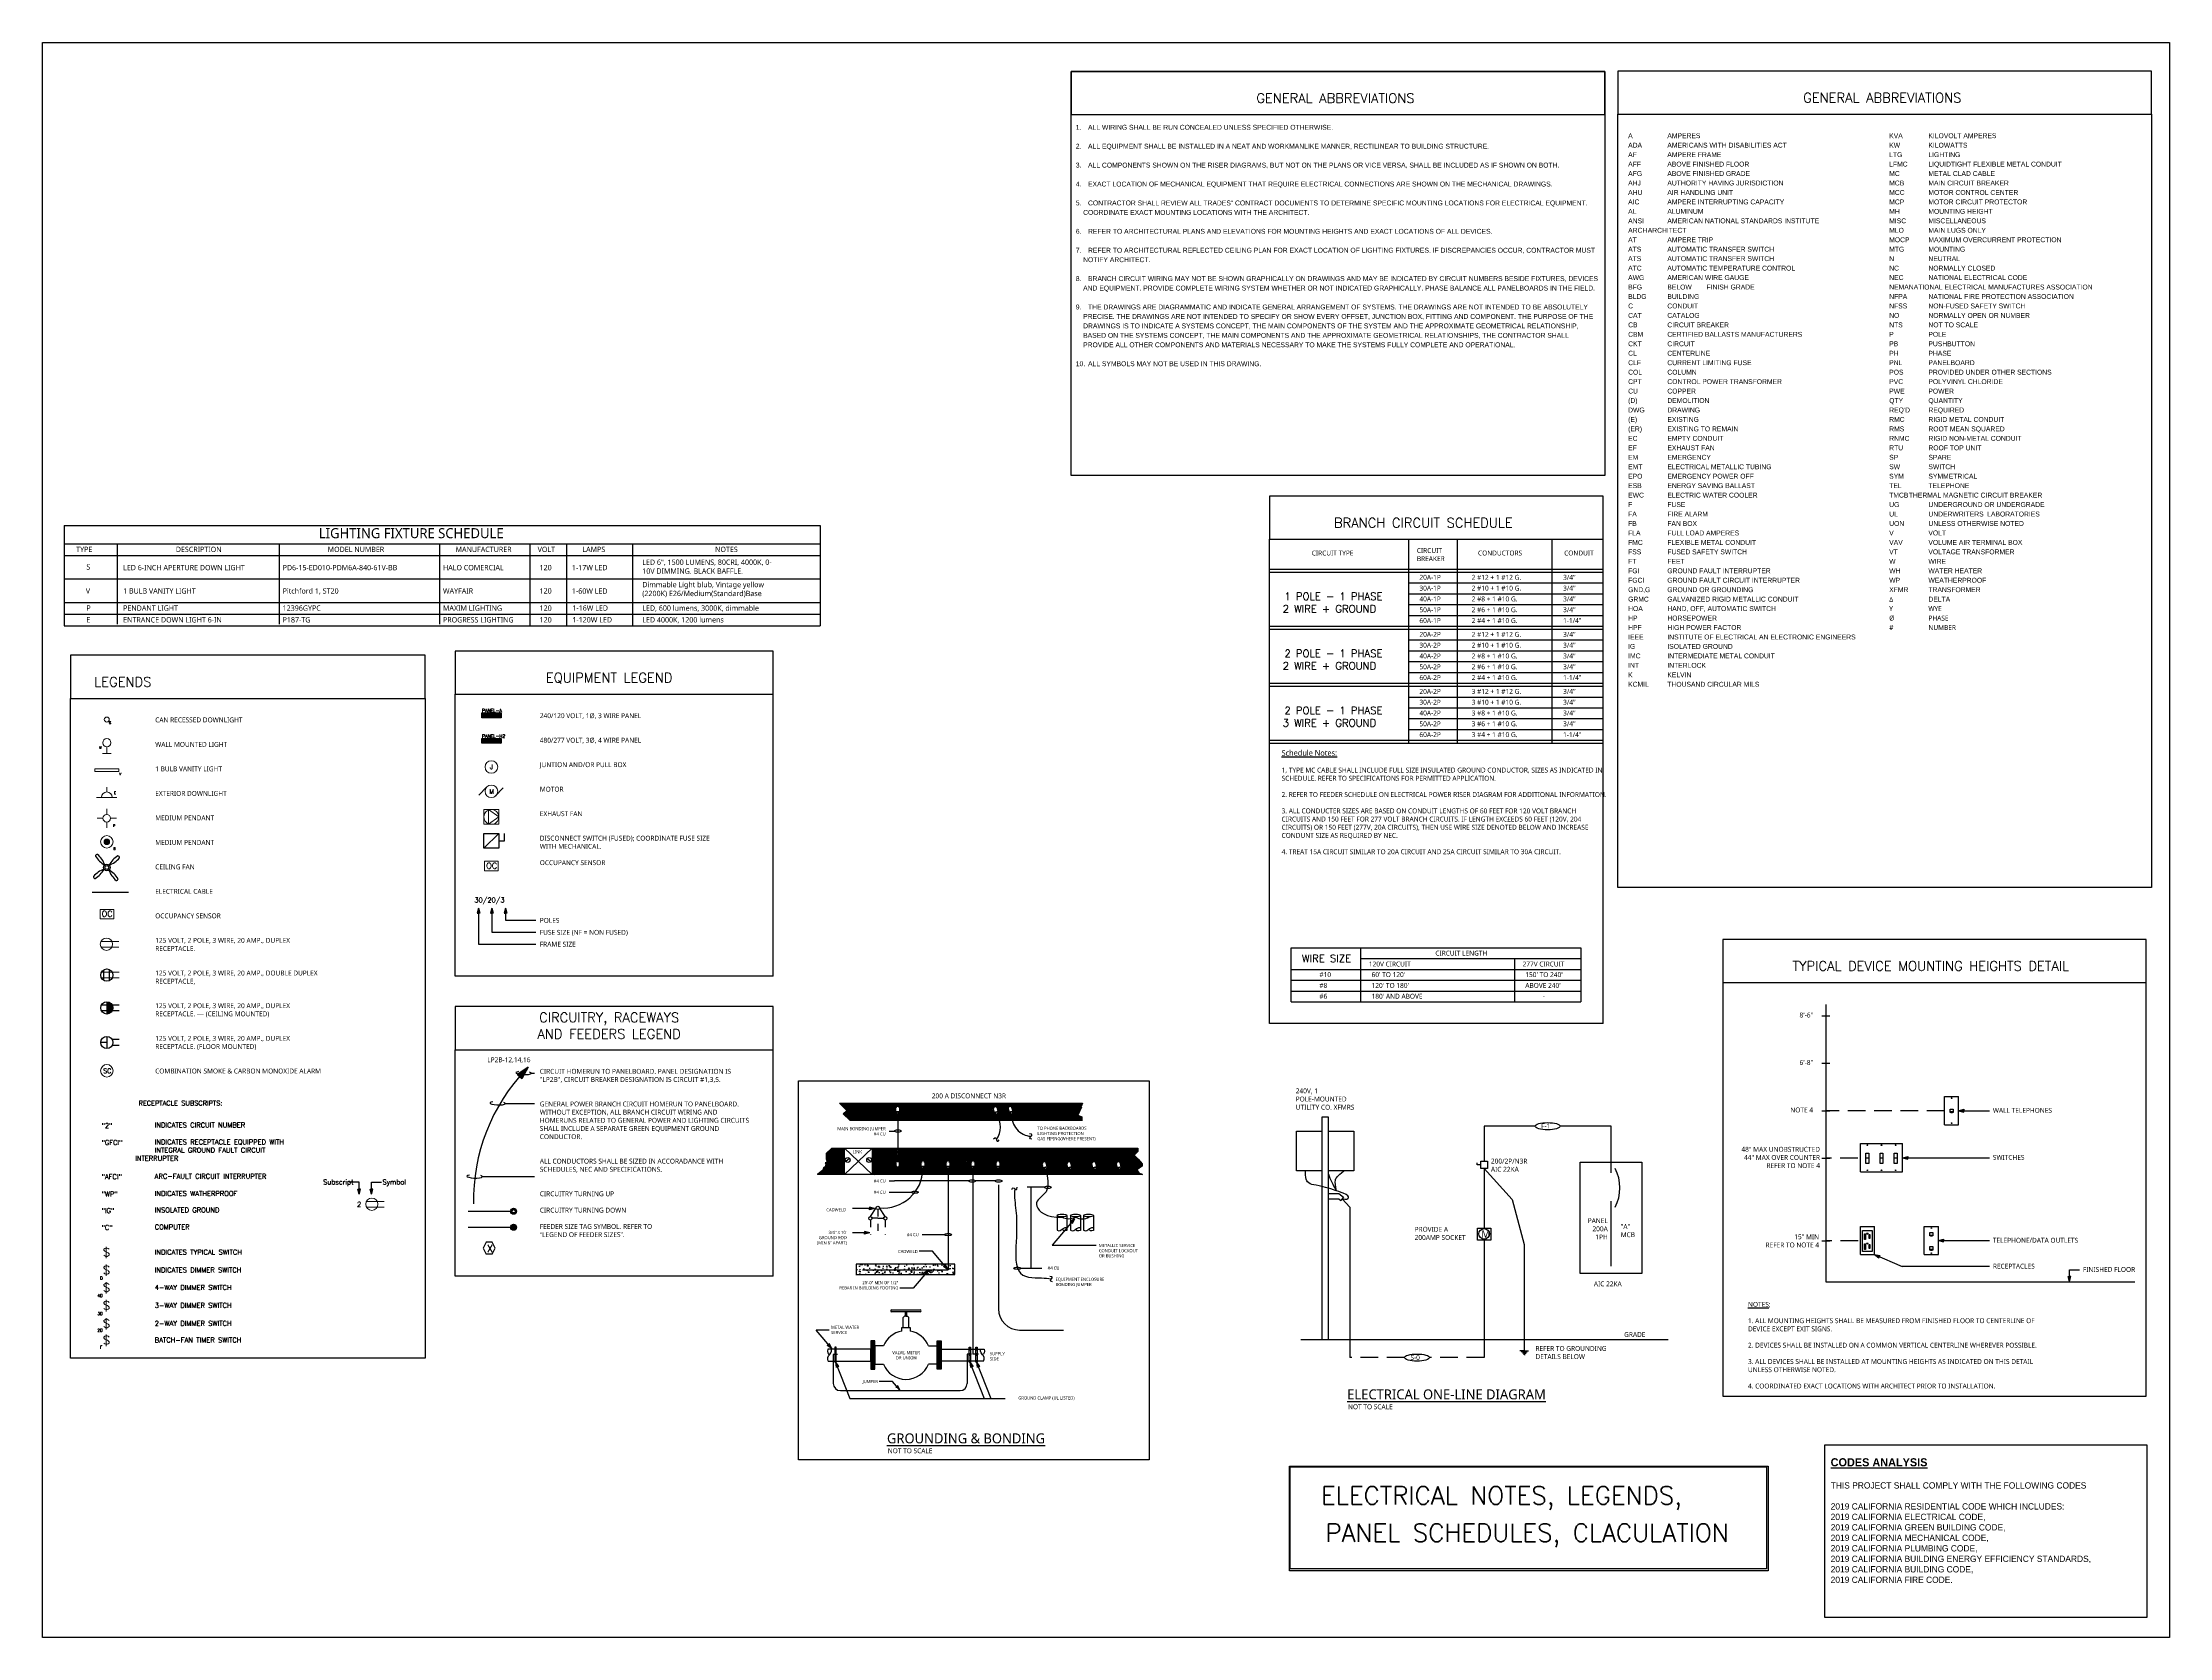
# Model space of a CAD drawing. Header units: millimetres. Extents: x 1591 to 1638, y 1324 to 1492.
# Drawn here: x 1605.81 to 1636.04, y 1348.96 to 1371.63 of the extents above; entities that cross this region are included whole.
import ezdxf
from ezdxf.enums import TextEntityAlignment as Align

# ---------------------------------------------------------------- set-up
doc = ezdxf.new("R2010")
doc.units = ezdxf.units.MM
doc.linetypes.add('HIDDEN', pattern=[0.375, 0.25, -0.125])
doc.layers.add('Electrico Salidas', color=160, linetype='Continuous', lineweight=15)
doc.layers.add('iluminacion', color=1, linetype='Continuous', lineweight=15)
for name, color, linetype in [('info', 7, 'Continuous'), ('Plump', 7, 'Continuous'), ('TEXTM', 2, 'Continuous'), ('TEXTOS', 2, 'Continuous'), ('TEXTS', 1, 'Continuous')]:
    doc.layers.add(name, color=color, linetype=linetype)
doc.styles.add('TEXTM', font='romans9.shx')
doc.styles.add('TEXTS', font='romans9.shx')

# ---------------------------------------------------------------- blocks, each defined once
blk = doc.blocks.new('A$Cb34c378b')
at = {"layer": 'iluminacion', "lineweight": -2}
for p, q in [((0, 0.094, 0), (0, 0.395, 0)), ((0, 0, 0), (0, 0.094, 0)), ((0.104, 0.198, 0), (0.198, 0.198, 0))]:
    blk.add_line(p, q, dxfattribs=at)
blk.add_arc((0, 0.198, 0), 0.104, 270, 90, dxfattribs=at)
blk = doc.blocks.new('A$Ca2bb7c67')
at = {"color": 1}
for p, q in [((0.158, 0.262, 0.36), (0, 0.262, 0.36)), ((0.262, 0.367, 0.36), (0.262, 0.525, 0.36)), ((0.262, 0.158, 0.36), (0.262, 0, 0.36)), ((0.367, 0.262, 0.36), (0.525, 0.262, 0.36))]:
    blk.add_line(p, q, dxfattribs=at)
blk.add_circle((0.262, 0.262, 0.36), 0.105, dxfattribs=at)
blk = doc.blocks.new('A$Cfbec699e')
at = {"color": 5}
for p, q in [((0.09, 0.513, 0.36), (0.09, 0.019, 0.36)), ((0.247, 0.513, 0.36), (0.247, 0.019, 0.36))]:
    blk.add_line(p, q, dxfattribs=at)
blk.add_circle((0.169, 0.169, 0.36), 0.169, dxfattribs=at)
blk = doc.blocks.new('A$C34463a9f')
at = {"layer": 'info', "lineweight": -2}
h = blk.add_hatch(color=5, dxfattribs=at)
h.dxf.hatch_style = 1
h.paths.add_polyline_path([(0.087, 0, 0.414214), (0.174, 0.087, 0.414214), (0.087, 0.174)])
at = {"color": 5}
for p, q in [((0.087, 0.128), (0.01, 0.128)), ((0.087, 0.047), (0.01, 0.047)), ((0.265, 0.128), (0.164, 0.128)), ((0.265, 0.047), (0.164, 0.047))]:
    blk.add_line(p, q, dxfattribs=at)
blk.add_circle((0.087, 0.087), 0.0871, dxfattribs=at)
blk.add_circle((0.087, 0.087), 0.0871, dxfattribs=at)
at = {"layer": 'info', "color": 5, "lineweight": -2}
blk.add_line((0.087, 0.174), (0.087, 0), dxfattribs=at)
blk = doc.blocks.new('A$C432f1252')
at = {"layer": 'iluminacion', "color": 0}
blk.add_line((0.063, 0), (0.063, 0.228), dxfattribs=at)
at = {"layer": 'iluminacion', "color": 0, "insert": (0, 0.202), "char_height": 0.167, "attachment_point": 1, "style": 'TEXTM'}
blk.add_mtext_dynamic_manual_height_columns('S', width=6.44383, gutter_width=13.892, heights=[0], dxfattribs=at)
blk = doc.blocks.new('A$C9a347b48')
at = {"layer": 'info', "color": 0, "lineweight": -2}
for p, q in [((0, 0.219), (0, 0.011)), ((0.139, 0.219), (0.139, 0.006))]:
    blk.add_line(p, q, dxfattribs=at)
blk.add_ellipse((0.069, 0.219), major_axis=(0.0693, 0), ratio=0.294142, dxfattribs=at)
for points in [[(0, 0.011), (0.035, -0.006), (0.078, 0.027), (0.1, 0.049), (0.139, 0.049)], [(0.139, 0.006), (0.104, -0.01), (0.078, 0.01), (0.076, 0.027)]]:
    blk.add_open_spline(points, degree=3, dxfattribs=at)
blk = doc.blocks.new('A$C4dd19c6f')
at = {"layer": 'info', "lineweight": -2}
h = blk.add_hatch(color=0, dxfattribs=at)
h.dxf.hatch_style = 1
h.paths.add_polyline_path([(0.02, 0.21), (0, 0.21), (0, 0.175), (0.02, 0.175)])
h.paths.add_polyline_path([(0.02, 0.098), (0.02, 0.122), (0, 0.122), (0, 0.098)])
h.paths.add_polyline_path([(0, 0.02), (0, 0), (0.02, 0), (0.02, 0.02)])
at = {"layer": 'info', "color": 0, "lineweight": -2}
for p, q in [((0, 0.175), (0.02, 0.175)), ((0, 0.122), (0.02, 0.122)), ((0, 0.098), (0.02, 0.098)), ((0, 0.02), (0.02, 0.02))]:
    blk.add_line(p, q, dxfattribs=at)
blk.add_lwpolyline([(0, 0.21), (0.02, 0.21), (0.02, 0), (0, 0)], close=True, dxfattribs=at)

msp = doc.modelspace()

# ---------------------------------------------------------------- hatches: boundary and pattern name
at = {"layer": 'iluminacion'}
h = msp.add_hatch(color=3, dxfattribs=at)
h.dxf.hatch_style = 1
h.paths.add_polyline_path([(1606.76689, 1360.26851, 1), (1606.68737, 1360.26851, 1)])
at = {"layer": 'info', "lineweight": -2}
h = msp.add_hatch(dxfattribs=at)
h.set_pattern_fill('ANSI37', color=0, scale=0.005)
h.set_pattern_definition([(45, (-8.183378, -8.115963), (-0.01122532015, 0.01122532015), []), (135, (-8.183378, -8.115963), (-0.01122532015, -0.01122532015), [])])
h.paths.add_polyline_path([(1612.33024, 1362.03287), (1612.33024, 1362.10198), (1612.05698, 1362.10198), (1612.05698, 1362.03287)])
h = msp.add_hatch(dxfattribs=at)
h.set_pattern_fill('ANSI37', color=0, scale=0.005)
h.set_pattern_definition([(45, (-8.183378, -8.479255), (-0.01122532015, 0.01122532015), []), (135, (-8.183378, -8.479255), (-0.01122532015, -0.01122532015), [])])
h.paths.add_polyline_path([(1612.33024, 1361.66958), (1612.33024, 1361.73868), (1612.05698, 1361.73868), (1612.05698, 1361.66958)])
h = msp.add_hatch(color=0, dxfattribs=at)
h.dxf.hatch_style = 1
h.paths.add_polyline_path([(1611.99243, 1359.25269), (1612.01154, 1359.25269), (1612.01154, 1359.32722)])
h.paths.add_polyline_path([(1612.01154, 1359.32722), (1612.01154, 1359.25269), (1612.03066, 1359.25269)])
h = msp.add_hatch(color=0, dxfattribs=at)
h.dxf.hatch_style = 1
h.paths.add_polyline_path([(1612.18097, 1359.25269), (1612.20009, 1359.25269), (1612.20009, 1359.32722)])
h.paths.add_polyline_path([(1612.20009, 1359.32722), (1612.20009, 1359.25269), (1612.21921, 1359.25269)])
h = msp.add_hatch(color=0, dxfattribs=at)
h.dxf.hatch_style = 1
h.paths.add_polyline_path([(1612.37292, 1359.25269), (1612.39204, 1359.25269), (1612.39204, 1359.32722)])
h.paths.add_polyline_path([(1612.39204, 1359.32722), (1612.39204, 1359.25269), (1612.41116, 1359.25269)])
h = msp.add_hatch(color=0, dxfattribs=at)
h.dxf.hatch_style = 1
edge = h.paths.add_edge_path()
edge.add_line((1612.71744, 1357.06644), (1612.55833, 1356.96153))
edge.add_line((1612.55833, 1356.96153), (1612.59146, 1356.92987))
edge.add_arc((1614.63856, 1355.16792), 2.70094, 135.338966, 139.281294, ccw=False)
edge = h.paths.add_edge_path()
edge.add_arc((1614.63856, 1355.16792), 2.70094, 135.338966, 139.281294)
edge.add_line((1612.59146, 1356.92987), (1612.62619, 1356.89998))
edge.add_line((1612.62619, 1356.89998), (1612.71744, 1357.06644))
at = {"layer": 'info', "lineweight": -2, "true_color": 0xc7c8ca}
h = msp.add_hatch(dxfattribs=at)
h.set_pattern_fill('ANSI37', color=9, scale=0.005)
h.set_pattern_definition([(45, (-13.821573, 0.192936), (-0.01122532015, 0.01122532015), []), (135, (-13.821573, 0.192936), (-0.01122532015, -0.01122532015), [])])
edge = h.paths.add_edge_path()
edge.add_line((1617.60764, 1355.91332), (1617.60764, 1355.5405))
edge.add_line((1617.60764, 1355.5405), (1618.32011, 1355.5405))
edge.add_arc((1617.76084, 1355.62885), 0.5662, 351.022733, 359.052599)
edge.add_line((1618.32697, 1355.61949), (1618.31682, 1355.61949))
edge.add_line((1618.31682, 1355.61949), (1618.31682, 1355.65497))
edge.add_line((1618.31682, 1355.65497), (1618.30086, 1355.65497))
edge.add_line((1618.30086, 1355.65497), (1618.30086, 1355.69193))
edge.add_arc((1618.32697, 1355.70404), 0.02878, 24.893944, 204.893944, ccw=False)
edge.add_line((1618.35307, 1355.71615), (1618.35307, 1355.65497))
edge.add_line((1618.35307, 1355.65497), (1618.33711, 1355.65497))
edge.add_line((1618.33711, 1355.65497), (1618.33711, 1355.61949))
edge.add_line((1618.33711, 1355.61949), (1618.32697, 1355.61949))
edge.add_arc((1617.76084, 1355.62885), 0.5662, 351.022733, 359.052599, ccw=False)
edge.add_line((1618.32011, 1355.5405), (1618.68408, 1355.5405))
edge.add_line((1618.68408, 1355.5405), (1618.68408, 1355.61949))
edge.add_line((1618.68408, 1355.61949), (1618.67394, 1355.61949))
edge.add_line((1618.67394, 1355.61949), (1618.67394, 1355.65497))
edge.add_line((1618.67394, 1355.65497), (1618.65798, 1355.65497))
edge.add_line((1618.65798, 1355.65497), (1618.65798, 1355.69193))
edge.add_arc((1618.68408, 1355.70404), 0.02878, 24.893944, 204.893944, ccw=False)
edge.add_line((1618.71019, 1355.71615), (1618.71019, 1355.65497))
edge.add_line((1618.71019, 1355.65497), (1618.69423, 1355.65497))
edge.add_line((1618.69423, 1355.65497), (1618.69423, 1355.61949))
edge.add_line((1618.69423, 1355.61949), (1618.69367, 1355.5405))
edge.add_line((1618.69367, 1355.5405), (1619.03744, 1355.5405))
edge.add_line((1619.03744, 1355.5405), (1619.03744, 1355.61949))
edge.add_line((1619.03744, 1355.61949), (1619.0273, 1355.61949))
edge.add_line((1619.0273, 1355.61949), (1619.0273, 1355.65497))
edge.add_line((1619.0273, 1355.65497), (1619.01134, 1355.65497))
edge.add_line((1619.01134, 1355.65497), (1619.01134, 1355.69193))
edge.add_arc((1619.03744, 1355.70404), 0.02878, 24.893944, 204.893944, ccw=False)
edge.add_line((1619.06355, 1355.71615), (1619.06355, 1355.65497))
edge.add_line((1619.06355, 1355.65497), (1619.04759, 1355.65497))
edge.add_line((1619.04759, 1355.65497), (1619.04759, 1355.61949))
edge.add_line((1619.04759, 1355.61949), (1619.04728, 1355.5405))
edge.add_line((1619.04728, 1355.5405), (1620.08753, 1355.5405))
edge.add_spline(control_points=[(1620.08753, 1355.5405), (1620.08348, 1355.56136), (1620.07859, 1355.58395), (1620.0728, 1355.60845)], knot_values=[0, 0, 0, 0, 0.09531592, 0.09531592, 0.09531592, 0.09531592], degree=3, periodic=0)
edge.add_line((1620.0728, 1355.60845), (1620.063, 1355.60584))
edge.add_line((1620.063, 1355.60584), (1620.05386, 1355.64012))
edge.add_line((1620.05386, 1355.64012), (1620.03844, 1355.63601))
edge.add_line((1620.03844, 1355.63601), (1620.02892, 1355.67172))
edge.add_arc((1620.05102, 1355.69015), 0.02878, 39.821703, 219.821703, ccw=False)
edge.add_line((1620.07312, 1355.70858), (1620.08888, 1355.64946))
edge.add_line((1620.08888, 1355.64946), (1620.07835, 1355.5851))
edge.add_spline(control_points=[(1620.0728, 1355.60845), (1620.07859, 1355.58395), (1620.08348, 1355.56136), (1620.08753, 1355.5405)], knot_values=[0, 0, 0, 0, 0.09531592, 0.09531592, 0.09531592, 0.09531592], degree=3, periodic=0)
edge.add_line((1620.08753, 1355.5405), (1621.44941, 1355.5405))
edge.add_line((1621.44941, 1355.5405), (1621.39679, 1355.56487))
edge.add_line((1621.39679, 1355.56487), (1621.36819, 1355.60621))
edge.add_line((1621.36819, 1355.60621), (1621.40272, 1355.63009))
edge.add_line((1621.40272, 1355.63009), (1621.44188, 1355.65718))
edge.add_line((1621.44188, 1355.65718), (1621.4423, 1355.69294))
edge.add_line((1621.4423, 1355.69294), (1621.38496, 1355.75554))
edge.add_line((1621.38496, 1355.75554), (1621.35017, 1355.79352))
edge.add_line((1621.35017, 1355.79352), (1621.32893, 1355.81671))
edge.add_line((1621.32893, 1355.81671), (1621.38314, 1355.86637))
edge.add_line((1621.38314, 1355.86637), (1621.38314, 1355.91332))
edge.add_line((1621.38314, 1355.91332), (1617.96932, 1355.91332))
edge.add_line((1617.96932, 1355.91332), (1617.96932, 1355.75919))
edge.add_line((1617.96932, 1355.75919), (1617.97947, 1355.75919))
edge.add_line((1617.97947, 1355.75919), (1617.97947, 1355.72371))
edge.add_line((1617.97947, 1355.72371), (1617.99543, 1355.72371))
edge.add_line((1617.99543, 1355.72371), (1617.99543, 1355.68676))
edge.add_arc((1617.96932, 1355.67464), 0.02878, -155.106056, 24.893944, ccw=False)
edge.add_line((1617.94322, 1355.66253), (1617.94322, 1355.72371))
edge.add_line((1617.94322, 1355.72371), (1617.95918, 1355.72371))
edge.add_line((1617.95918, 1355.72371), (1617.95918, 1355.75919))
edge.add_line((1617.95918, 1355.75919), (1617.96164, 1355.91332))
edge.add_line((1617.96164, 1355.91332), (1617.60764, 1355.91332))
h.paths.add_polyline_path([(1619.42021, 1355.71615), (1619.42021, 1355.65497), (1619.40424, 1355.65497), (1619.40424, 1355.61949), (1619.38396, 1355.61949), (1619.38396, 1355.65497), (1619.368, 1355.65497), (1619.368, 1355.69193, -1)], flags=16)
h.paths.add_polyline_path([(1620.42308, 1355.70858), (1620.43884, 1355.64946), (1620.43255, 1355.61106), (1620.41295, 1355.60584), (1620.40381, 1355.64012), (1620.38839, 1355.63601), (1620.37887, 1355.67172, -1)], flags=16)
h.paths.add_polyline_path([(1620.77834, 1355.70858), (1620.7941, 1355.64946), (1620.78781, 1355.61106), (1620.76821, 1355.60584), (1620.75907, 1355.64012), (1620.74365, 1355.63601), (1620.73413, 1355.67172, -1)], flags=16)
h.paths.add_polyline_path([(1621.12564, 1355.70858), (1621.1414, 1355.64946), (1621.13512, 1355.61106), (1621.11552, 1355.60584), (1621.10638, 1355.64012), (1621.09095, 1355.63601), (1621.08143, 1355.67172, -1)], flags=16)
h.paths.add_polyline_path([(1616.96412, 1355.67975), (1616.94163, 1355.67039), (1616.94767, 1355.65589), (1616.91165, 1355.62918), (1616.90509, 1355.59922), (1616.82825, 1355.5405), (1617.21381, 1355.5405), (1617.21381, 1355.91332), (1617.03312, 1355.91332), (1616.95423, 1355.83595), (1616.95184, 1355.76188), (1616.96506, 1355.7144), (1616.9381, 1355.70689), (1616.94121, 1355.6957)])
h.paths.add_polyline_path([(1617.14251, 1356.55177), (1617.24422, 1356.44765), (1617.1956, 1356.40015), (1617.2923, 1356.30663), (1617.96932, 1356.30663), (1617.96932, 1356.39574), (1617.95918, 1356.39574), (1617.95918, 1356.43122), (1617.94322, 1356.43122), (1617.94322, 1356.46818, -1), (1617.99543, 1356.49241), (1617.99543, 1356.43122), (1617.97947, 1356.43122), (1617.97947, 1356.39574), (1617.97805, 1356.30663), (1619.4165, 1356.30663, 0.07398804), (1619.37692, 1356.39228), (1619.36712, 1356.38967), (1619.35798, 1356.42395), (1619.34256, 1356.41984), (1619.33304, 1356.45555, -1), (1619.37725, 1356.49241), (1619.39301, 1356.43329), (1619.38435, 1356.3804, -0.06300649), (1619.4165, 1356.30663), (1619.59873, 1356.30663, -0.07877603), (1619.59218, 1356.39751), (1619.58249, 1356.3945), (1619.57197, 1356.42838), (1619.55672, 1356.42365), (1619.54576, 1356.45894, -1), (1619.58843, 1356.49757), (1619.60658, 1356.43914), (1619.59134, 1356.4344), (1619.60186, 1356.40052), (1619.59218, 1356.39751, 0.07877603), (1619.59873, 1356.30663), (1620.58672, 1356.30663), (1620.58672, 1356.3588), (1620.53087, 1356.38458), (1620.58187, 1356.4951), (1620.575, 1356.5077), (1620.59419, 1356.55177)])
h.paths.add_polyline_path([(1618.51242, 1355.76517), (1619.26675, 1355.76517), (1619.26675, 1355.86962), (1618.51242, 1355.86962)], flags=24)
h.paths.add_polyline_path([(1618.52695, 1356.38754), (1619.2415, 1356.38754), (1619.2415, 1356.49199), (1618.52695, 1356.49199)], flags=24)
at = {"layer": 'info', "lineweight": -2}
h = msp.add_hatch(color=0, dxfattribs=at)
h.dxf.hatch_style = 1
h.paths.add_polyline_path([(1633.12265, 1356.42785), (1633.12265, 1356.44697), (1633.04812, 1356.44697)])
h.paths.add_polyline_path([(1633.04812, 1356.44697), (1633.12265, 1356.44697), (1633.12265, 1356.46609)])
h = msp.add_hatch(color=0, dxfattribs=at)
h.dxf.hatch_style = 1
h.paths.add_polyline_path([(1632.32673, 1355.75912), (1632.32673, 1355.77824), (1632.25221, 1355.77824)])
h.paths.add_polyline_path([(1632.25221, 1355.77824), (1632.32673, 1355.77824), (1632.32673, 1355.79736)])
h = msp.add_hatch(color=0, dxfattribs=at)
h.dxf.hatch_style = 1
h.paths.add_polyline_path([(1610.31337, 1355.25862), (1610.31337, 1355.33314), (1610.29425, 1355.33314)])
h.paths.add_polyline_path([(1610.33248, 1355.33314), (1610.31337, 1355.33314), (1610.31337, 1355.25862)])
h = msp.add_hatch(color=0, dxfattribs=at)
h.dxf.hatch_style = 1
h.paths.add_polyline_path([(1610.50666, 1355.33314), (1610.48754, 1355.33314), (1610.48754, 1355.25862)])
h.paths.add_polyline_path([(1610.48754, 1355.25862), (1610.48754, 1355.33314), (1610.46842, 1355.33314)])
h = msp.add_hatch(color=0, dxfattribs=at)
h.dxf.hatch_style = 1
h.paths.add_polyline_path([(1612.55112, 1355.01669, 1), (1612.46644, 1355.01669, 1)])
h.paths.add_polyline_path([(1612.5329, 1355.01669, 1), (1612.48465, 1355.01669, 1)], flags=16)
h.paths.add_polyline_path([(1612.46644, 1354.78953, 1), (1612.55112, 1354.78953, 1)])
h = msp.add_hatch(color=0, dxfattribs=at)
h.dxf.hatch_style = 1
h.paths.add_polyline_path([(1617.56615, 1355.07569), (1617.56615, 1355.05657), (1617.64068, 1355.05657)])
h.paths.add_polyline_path([(1617.64068, 1355.05657), (1617.56615, 1355.05657), (1617.56615, 1355.03746)])
h = msp.add_hatch(color=0, dxfattribs=at)
h.dxf.hatch_style = 1
h.paths.add_polyline_path([(1617.49778, 1354.73056), (1617.49778, 1354.71144), (1617.57231, 1354.71144)])
h.paths.add_polyline_path([(1617.57231, 1354.71144), (1617.49778, 1354.71144), (1617.49778, 1354.69232)])
h = msp.add_hatch(color=0, dxfattribs=at)
h.dxf.hatch_style = 1
h.paths.add_polyline_path([(1620.44981, 1354.84031), (1620.43525, 1354.8527), (1620.48353, 1354.90947)])
h.paths.add_polyline_path([(1620.48353, 1354.90947), (1620.43525, 1354.8527), (1620.42068, 1354.86508)])
h = msp.add_hatch(color=0, dxfattribs=at)
h.dxf.hatch_style = 1
h.paths.add_polyline_path([(1631.91323, 1354.35308), (1631.92074, 1354.37066), (1631.85221, 1354.39994)])
h.paths.add_polyline_path([(1631.85221, 1354.39994), (1631.92074, 1354.37066), (1631.92825, 1354.38825)])
h = msp.add_hatch(color=0, dxfattribs=at)
h.dxf.hatch_style = 1
h.paths.add_polyline_path([(1632.83499, 1354.58082), (1632.83499, 1354.59994), (1632.76046, 1354.59994)])
h.paths.add_polyline_path([(1632.76046, 1354.59994), (1632.83499, 1354.59994), (1632.83499, 1354.61906)])
at = {"layer": 'info', "lineweight": -2, "true_color": 0xc7c8ca}
h = msp.add_hatch(dxfattribs=at)
h.set_pattern_fill('AR-CONC', color=9, scale=0.00086)
h.set_pattern_definition([(50, (-13.82157, 0.19294), (0.156678815, -0.0137076136), [0.016383, -0.180213]), (355, (-13.82157, 0.19294), (-0.030309342, 0.164308887), [0.0131064, -0.144170902]), (100.451445, (-13.80852, 0.1918), (0.126369472, 0.150601267), [0.013923408, -0.15315761]), (46.1842, (-13.82157, 0.23662), (0.233127975, -0.036156402), [0.0245745, -0.2703195]), (96.635558, (-13.80215, 0.2336), (0.204167555, 0.212786467), [0.02088512, -0.229736623]), (351.184151, (-13.82157, 0.23662), (0.204167555, 0.212786467), [0.019659572, -0.21625537]), (21, (-13.79973, 0.2257), (0.1303883765, -0.0879480704), [0.016383, -0.180213]), (326, (-13.79973, 0.2257), (0.053149744, 0.158401651), [0.0131064, -0.1441704]), (71.451445, (-13.78886, 0.21837), (0.183538121, 0.070453581), [0.013923408, -0.153157346]), (37.5, (-13.821573, 0.192936), (0.0026561988, 0.0727173334), [0, -0.14242288, 0, -0.1463548, 0, -0.1447165]), (7.5, (-13.82157, 0.19294), (0.0574649098, 0.0861552943), [0, -0.08344408, 0, -0.13914628, 0, -0.0551561]), (327.5, (-13.870285, 0.192936), (0.1166079118, -0.0049267198), [0, -0.05461, 0, -0.1703832, 0, -0.2260854]), (317.5, (-13.89213, 0.19294), (0.127391096, 0.0218667823), [0, -0.070993, 0, -0.11315192, 0, -0.1605534])])
h.paths.add_polyline_path([(1617.37938, 1354.2649), (1617.37938, 1354.11666), (1618.34944, 1354.11666), (1618.36054, 1354.12971), (1618.34597, 1354.14209), (1618.40882, 1354.18648), (1618.68408, 1354.18648), (1618.62124, 1354.23086), (1618.6358, 1354.24325), (1618.6174, 1354.2649)])
h.paths.add_polyline_path([(1618.40882, 1354.18648), (1618.37478, 1354.11666), (1618.78021, 1354.11666), (1618.78021, 1354.2649), (1618.68408, 1354.2649), (1618.68408, 1354.18648)])
at = {"layer": 'info', "lineweight": -2}
h = msp.add_hatch(color=0, dxfattribs=at)
h.dxf.hatch_style = 1
h.paths.add_polyline_path([(1618.3751, 1354.11732), (1618.36054, 1354.12971), (1618.40882, 1354.18648)])
h.paths.add_polyline_path([(1618.40882, 1354.18648), (1618.36054, 1354.12971), (1618.34597, 1354.14209)])
h = msp.add_hatch(color=0, dxfattribs=at)
h.dxf.hatch_style = 1
h.paths.add_polyline_path([(1618.65037, 1354.25563), (1618.6358, 1354.24325), (1618.68408, 1354.18648)])
h.paths.add_polyline_path([(1618.68408, 1354.18648), (1618.6358, 1354.24325), (1618.62124, 1354.23086)])
h = msp.add_hatch(color=0, dxfattribs=at)
h.dxf.hatch_style = 1
h.paths.add_polyline_path([(1634.64261, 1354.08764), (1634.62349, 1354.08764), (1634.62349, 1354.01311)])
h.paths.add_polyline_path([(1634.62349, 1354.01311), (1634.62349, 1354.08764), (1634.60437, 1354.08764)])
h = msp.add_hatch(color=0, dxfattribs=at)
h.dxf.hatch_style = 1
h.paths.add_polyline_path([(1616.99688, 1353.13304), (1616.98232, 1353.12066), (1617.0306, 1353.06388)])
h.paths.add_polyline_path([(1617.0306, 1353.06388), (1616.98232, 1353.12066), (1616.96775, 1353.10827)])
h = msp.add_hatch(color=0, dxfattribs=at)
h.dxf.hatch_style = 1
h.paths.add_polyline_path([(1617.09369, 1352.79759), (1617.11148, 1352.80458), (1617.08421, 1352.87394)])
h.paths.add_polyline_path([(1617.08421, 1352.87394), (1617.11148, 1352.80458), (1617.12927, 1352.81158)])
h = msp.add_hatch(color=0, dxfattribs=at)
h.dxf.hatch_style = 1
h.paths.add_polyline_path([(1619.00338, 1352.79759), (1619.02117, 1352.80458), (1618.99391, 1352.87394)])
h.paths.add_polyline_path([(1618.99391, 1352.87394), (1619.02117, 1352.80458), (1619.03897, 1352.81158)])
h = msp.add_hatch(color=0, dxfattribs=at)
h.dxf.hatch_style = 1
h.paths.add_polyline_path([(1619.0974, 1352.79759), (1619.11519, 1352.80458), (1619.08792, 1352.87394)])
h.paths.add_polyline_path([(1619.08792, 1352.87394), (1619.11519, 1352.80458), (1619.13298, 1352.81158)])
h = msp.add_hatch(color=0, dxfattribs=at)
h.dxf.hatch_style = 1
h.paths.add_polyline_path([(1617.97173, 1352.53679), (1617.95716, 1352.52441), (1618.00544, 1352.46763)])
h.paths.add_polyline_path([(1618.00544, 1352.46763), (1617.95716, 1352.52441), (1617.9426, 1352.51202)])

# ---------------------------------------------------------------- linework, layer by layer
at = {"color": 5}
for p, q in [((1612.29892, 1360.38921), (1612.08832, 1360.17861)), ((1612.29892, 1360.28391), (1612.37973, 1360.28391)), ((1612.37973, 1360.28391), (1612.37973, 1360.38594)), ((1606.68663, 1358.29682), (1606.68663, 1358.45102)), ((1606.76763, 1358.29682), (1606.76763, 1358.45102)), ((1606.72713, 1357.4162), (1606.64004, 1357.4162)), ((1606.90488, 1357.4567), (1606.80423, 1357.4567)), ((1606.90488, 1357.3757), (1606.80423, 1357.3757))]:
    msp.add_line(p, q, dxfattribs=at)
msp.add_lwpolyline([(1612.08832, 1360.38921), (1612.29892, 1360.38921), (1612.29892, 1360.17861), (1612.08832, 1360.17861)], close=True, dxfattribs=at)
for centre in [(1606.72713, 1358.37392), (1606.72713, 1357.4162), (1606.72713, 1357.4162)]:
    msp.add_circle(centre, 0.08709, dxfattribs=at)
at = {"layer": 'Electrico Salidas', "color": 5}
for p, q in [((1612.13058, 1361.05015), (1612.0152, 1360.93131)), ((1612.24765, 1360.91572), (1612.36302, 1361.03457))]:
    msp.add_line(p, q, dxfattribs=at)
at = {"layer": 'Electrico Salidas', "color": 0}
for p, q in [((1612.15353, 1360.51819), (1612.15353, 1360.72879)), ((1612.15353, 1360.72879), (1612.29892, 1360.62349)), ((1612.29892, 1360.62349), (1612.15353, 1360.51819))]:
    msp.add_line(p, q, dxfattribs=at)
msp.add_lwpolyline([(1612.08832, 1360.72879), (1612.29892, 1360.72879), (1612.29892, 1360.51819), (1612.08832, 1360.51819)], close=True, dxfattribs=at)
at = {"layer": 'Electrico Salidas', "color": 5}
for centre in [(1612.19362, 1361.33275), (1612.19362, 1360.98702)]:
    msp.add_circle(centre, 0.08946, dxfattribs=at)
at = {"layer": 'Electrico Salidas', "color": 0}
msp.add_circle((1612.19362, 1360.62349), 0.1053, dxfattribs=at)
at = {"layer": 'iluminacion', "color": 32, "true_color": 0xcd6928}
for p, q in [((1606.72713, 1361.61905), (1606.72713, 1361.52258)), ((1606.6668, 1361.52258), (1606.78746, 1361.52258))]:
    msp.add_line(p, q, dxfattribs=at)
at = {"layer": 'iluminacion'}
msp.add_lwpolyline([(1606.55582, 1361.30813), (1606.89844, 1361.30813), (1606.89844, 1361.26983), (1606.55582, 1361.26983)], close=True, dxfattribs=at)
at = {"layer": 'iluminacion', "color": 0}
msp.add_lwpolyline([(1612.09706, 1359.99165), (1612.29017, 1359.99165), (1612.29017, 1359.85625), (1612.09706, 1359.85625)], close=True, dxfattribs=at)
at = {"layer": 'iluminacion', "color": 0, "elevation": 0.174}
msp.add_lwpolyline([(1606.63165, 1359.30842), (1606.82475, 1359.30842), (1606.82475, 1359.17301), (1606.63165, 1359.17301)], close=True, dxfattribs=at)
at = {"layer": 'iluminacion'}
msp.add_circle((1606.72713, 1362.0075), 0.0357, dxfattribs=at)
at = {"layer": 'iluminacion', "color": 32, "true_color": 0xcd6928}
msp.add_circle((1606.72713, 1361.67736), 0.05832, dxfattribs=at)
at = {"layer": 'iluminacion', "color": 3}
for centre, radius in [((1606.72713, 1360.26851), 0.08946), ((1606.72713, 1360.26851), 0.03976), ((1606.72713, 1357.01396), 0.08946)]:
    msp.add_circle(centre, radius, dxfattribs=at)
at = {"layer": 'info', "color": 0, "lineweight": -2}
for p, q in [((1627.99412, 1357.68474), (1627.99412, 1365.18324)), ((1606.12251, 1364.76738), (1616.86873, 1364.76738)), ((1606.12251, 1364.76738), (1606.12251, 1363.33793)), ((1616.86873, 1364.76738), (1616.86873, 1363.33793)), ((1606.12251, 1364.50605), (1616.86873, 1364.50605)), ((1606.8765, 1364.50605), (1606.8765, 1363.36205)), ((1609.17673, 1364.50605), (1609.17673, 1363.36205)), ((1611.45578, 1364.50605), (1611.45578, 1363.36205)), ((1612.74181, 1364.50605), (1612.74181, 1363.33793)), ((1613.26274, 1364.50605), (1613.26274, 1363.33793)), ((1614.19844, 1364.50605), (1614.19844, 1363.33793)), ((1625.22829, 1364.57032), (1625.22829, 1361.67009)), ((1625.91937, 1364.57032), (1625.91937, 1361.67009)), ((1627.26832, 1364.57032), (1627.26832, 1361.67009)), ((1606.12251, 1364.33918), (1616.86873, 1364.33918)), ((1623.25231, 1364.14492), (1627.99412, 1364.14492)), ((1623.25231, 1364.10262), (1627.99412, 1364.10262)), ((1606.12251, 1364.00543), (1616.86873, 1364.00543)), ((1625.22829, 1363.94891), (1627.99412, 1363.94891)), ((1625.22829, 1363.7952), (1627.99412, 1363.7952)), ((1606.12251, 1363.67168), (1616.86873, 1363.67168)), ((1606.12251, 1363.50481), (1616.86873, 1363.50481)), ((1625.22829, 1363.64149), (1627.99412, 1363.64149)), ((1625.22829, 1363.48779), (1627.99412, 1363.48779)), ((1606.12251, 1363.33793), (1616.86873, 1363.33793)), ((1623.25231, 1363.33408), (1627.99412, 1363.33408)), ((1623.25231, 1363.29178), (1627.99412, 1363.29178)), ((1625.22829, 1363.13807), (1627.99412, 1363.13807)), ((1611.25212, 1362.3085), (1611.25212, 1362.92142)), ((1616.19642, 1358.35768), (1616.19642, 1362.98135)), ((1625.22829, 1362.98436), (1627.99412, 1362.98436)), ((1625.22829, 1362.83065), (1627.99412, 1362.83065)), ((1625.22829, 1362.67694), (1627.99412, 1362.67694)), ((1623.25231, 1362.52323), (1627.99412, 1362.52323)), ((1623.25231, 1362.48093), (1627.99412, 1362.48093)), ((1625.22829, 1362.32722), (1627.99412, 1362.32722)), ((1625.22829, 1362.17351), (1627.99412, 1362.17351)), ((1625.22829, 1362.01981), (1627.99412, 1362.01981)), ((1623.25231, 1361.71239), (1627.99412, 1361.71239)), ((1623.25231, 1361.67009), (1627.99412, 1361.67009)), ((1625.22829, 1361.8661), (1627.99412, 1361.8661)), ((1606.52119, 1359.55243), (1607.03314, 1359.55243)), ((1612.01154, 1359.32722), (1611.99243, 1359.25269)), ((1611.99243, 1359.25269), (1612.01154, 1359.25269)), ((1612.01154, 1359.32722), (1612.01154, 1359.15543)), ((1612.01154, 1359.32722), (1612.03066, 1359.25269)), ((1612.03066, 1359.25269), (1612.01154, 1359.25269)), ((1612.20009, 1359.32722), (1612.18097, 1359.25269)), ((1612.18097, 1359.25269), (1612.20009, 1359.25269)), ((1612.20009, 1359.32722), (1612.20009, 1359.15543)), ((1612.20009, 1359.32722), (1612.21921, 1359.25269)), ((1612.21921, 1359.25269), (1612.20009, 1359.25269)), ((1612.39204, 1359.32722), (1612.37292, 1359.25269)), ((1612.37292, 1359.25269), (1612.39204, 1359.25269)), ((1612.39204, 1359.32722), (1612.39204, 1359.15543)), ((1612.39204, 1359.32722), (1612.41116, 1359.25269)), ((1612.41116, 1359.25269), (1612.39204, 1359.25269)), ((1612.01154, 1359.15543), (1612.01154, 1358.98364)), ((1612.01154, 1358.98364), (1612.01154, 1358.81185)), ((1612.20009, 1359.15543), (1612.20009, 1358.98364)), ((1612.20009, 1358.98364), (1612.82726, 1358.98364)), ((1612.39204, 1359.15543), (1612.82726, 1359.15543)), ((1612.01154, 1358.81185), (1612.82726, 1358.81185)), ((1624.54823, 1358.76203), (1624.54823, 1357.99249)), ((1624.54823, 1358.60832), (1627.67642, 1358.60832)), ((1626.73334, 1358.60832), (1626.73334, 1357.99249)), ((1635.71181, 1352.38837), (1635.71181, 1358.8826)), ((1623.56256, 1358.45461), (1627.67642, 1358.45461)), ((1623.56256, 1358.30091), (1627.67642, 1358.30091)), ((1623.56256, 1358.1472), (1627.67642, 1358.1472)), ((1623.56256, 1357.99349), (1627.67642, 1357.99349)), ((1629.69518, 1358.26786), (1635.71181, 1358.26786)), ((1616.19642, 1354.0937), (1616.19642, 1357.92573)), ((1631.10504, 1357.79633), (1631.21538, 1357.79633)), ((1631.16021, 1357.95551), (1631.16021, 1354.01311)), ((1631.10504, 1357.12165), (1631.21538, 1357.12165)), ((1612.71744, 1357.06644), (1612.55833, 1356.96153)), ((1612.55833, 1356.96153), (1612.59146, 1356.92987)), ((1612.62619, 1356.89998), (1612.59146, 1356.92987)), ((1612.71744, 1357.06644), (1612.62619, 1356.89998)), ((1612.76061, 1356.98063), (1612.8073, 1356.98063)), ((1612.39191, 1356.54955), (1612.8073, 1356.54955)), ((1617.14251, 1356.55177), (1617.24422, 1356.44765)), ((1620.58187, 1356.4951), (1620.53087, 1356.38458)), ((1620.59419, 1356.55177), (1620.575, 1356.5077)), ((1620.575, 1356.5077), (1620.58187, 1356.4951)), ((1632.84812, 1356.24697), (1632.84812, 1356.64697)), ((1632.84812, 1356.64697), (1633.04812, 1356.64697)), ((1633.04812, 1356.24697), (1633.04812, 1356.64697)), ((1617.24422, 1356.44765), (1617.1956, 1356.40015)), ((1617.1956, 1356.40015), (1617.2923, 1356.30663)), ((1617.96932, 1356.39574), (1617.96932, 1355.75919)), ((1620.53087, 1356.38458), (1620.58672, 1356.3588)), ((1620.58672, 1356.3588), (1620.58672, 1356.30663)), ((1627.02852, 1356.22645), (1626.3043, 1356.22645)), ((1626.3043, 1356.22645), (1626.3043, 1355.72957)), ((1628.10724, 1356.22645), (1627.38302, 1356.22645)), ((1628.10724, 1355.56513), (1628.10724, 1356.22645)), ((1631.10504, 1356.44697), (1631.21538, 1356.44697)), ((1632.84812, 1356.24697), (1633.04812, 1356.24697)), ((1633.04812, 1356.44697), (1633.12265, 1356.46609)), ((1633.04812, 1356.44697), (1633.4881, 1356.44697)), ((1633.04812, 1356.44697), (1633.12265, 1356.42785)), ((1633.12265, 1356.46609), (1633.12265, 1356.44697)), ((1633.12265, 1356.42785), (1633.12265, 1356.44697)), ((1617.03312, 1355.91332), (1616.95423, 1355.83595)), ((1617.60764, 1355.5405), (1617.21381, 1355.91332)), ((1617.21381, 1355.5405), (1617.60764, 1355.91332)), ((1617.84648, 1356.15685), (1617.92194, 1356.15685)), ((1621.38314, 1355.91332), (1621.38314, 1355.86637)), ((1631.65221, 1355.57824), (1631.65221, 1355.97824)), ((1631.65221, 1355.97824), (1631.85221, 1355.97824)), ((1631.85221, 1355.97824), (1632.05221, 1355.97824)), ((1632.05221, 1355.97824), (1632.25221, 1355.97824)), ((1632.25221, 1355.57824), (1632.25221, 1355.97824)), ((1616.90509, 1355.59922), (1616.82825, 1355.5405)), ((1616.91165, 1355.62918), (1616.90509, 1355.59922)), ((1616.94767, 1355.65589), (1616.91165, 1355.62918)), ((1616.96506, 1355.7144), (1616.9381, 1355.70689)), ((1616.9381, 1355.70689), (1616.9381, 1355.70689)), ((1616.9381, 1355.70689), (1616.94121, 1355.6957)), ((1616.94121, 1355.6957), (1616.96412, 1355.67975)), ((1616.96412, 1355.67975), (1616.94163, 1355.67039)), ((1616.94163, 1355.67039), (1616.94767, 1355.65589)), ((1616.95423, 1355.83595), (1616.95184, 1355.76188)), ((1616.95184, 1355.76188), (1616.96506, 1355.7144)), ((1617.28567, 1355.76731), (1617.23015, 1355.72488)), ((1617.53578, 1355.76731), (1617.5913, 1355.72488)), ((1618.68408, 1355.61949), (1618.68408, 1354.18648)), ((1619.03744, 1355.61949), (1619.03744, 1352.98457)), ((1621.38314, 1355.86637), (1621.32893, 1355.81671)), ((1621.32893, 1355.81671), (1621.35017, 1355.79352)), ((1621.35017, 1355.79352), (1621.38496, 1355.75554)), ((1621.40272, 1355.63009), (1621.36819, 1355.60621)), ((1621.36819, 1355.60621), (1621.39679, 1355.56487)), ((1621.38496, 1355.75554), (1621.4423, 1355.69294)), ((1621.44188, 1355.65718), (1621.40272, 1355.63009)), ((1621.4423, 1355.69294), (1621.44188, 1355.65718)), ((1626.20633, 1355.67792), (1626.20633, 1355.70644)), ((1626.2557, 1355.67792), (1626.20633, 1355.67792)), ((1626.3043, 1355.62627), (1626.3043, 1354.78038)), ((1626.3043, 1355.62627), (1626.70184, 1355.18579)), ((1631.10504, 1355.77229), (1631.21538, 1355.77229)), ((1631.65221, 1355.57824), (1631.85221, 1355.57824)), ((1631.77283, 1355.76992), (1631.73153, 1355.76992)), ((1631.85221, 1355.57824), (1632.05221, 1355.57824)), ((1631.97283, 1355.76992), (1631.93153, 1355.76992)), ((1632.05221, 1355.57824), (1632.25221, 1355.57824)), ((1632.17283, 1355.76992), (1632.13153, 1355.76992)), ((1632.25221, 1355.77824), (1632.32673, 1355.79736)), ((1632.25221, 1355.77824), (1633.4881, 1355.77824)), ((1632.25221, 1355.77824), (1632.32673, 1355.75912)), ((1632.32673, 1355.79736), (1632.32673, 1355.77824)), ((1632.32673, 1355.75912), (1632.32673, 1355.77824)), ((1610.31337, 1355.4304), (1610.16968, 1355.4304)), ((1610.31337, 1355.25862), (1610.29425, 1355.33314)), ((1610.29425, 1355.33314), (1610.31337, 1355.33314)), ((1610.31337, 1355.25862), (1610.31337, 1355.4304)), ((1610.31337, 1355.25862), (1610.33248, 1355.33314)), ((1610.33248, 1355.33314), (1610.31337, 1355.33314)), ((1610.48754, 1355.25862), (1610.46842, 1355.33314)), ((1610.46842, 1355.33314), (1610.48754, 1355.33314)), ((1610.48754, 1355.25862), (1610.48754, 1355.4304)), ((1610.48754, 1355.4304), (1610.63122, 1355.4304)), ((1610.48754, 1355.25862), (1610.50666, 1355.33314)), ((1610.50666, 1355.33314), (1610.48754, 1355.33314)), ((1612.06465, 1355.50955), (1612.8073, 1355.50955)), ((1617.84648, 1355.44761), (1617.92194, 1355.44761)), ((1617.84648, 1355.28793), (1618.16526, 1355.28793)), ((1618.97848, 1355.44761), (1617.92194, 1355.44761)), ((1619.35543, 1355.45113), (1619.075, 1355.44761)), ((1619.40181, 1355.39345), (1619.40181, 1353.6289)), ((1620.05444, 1355.3582), (1619.8108, 1355.3582)), ((1619.8617, 1355.3582), (1619.8617, 1354.20719)), ((1621.39679, 1355.56487), (1621.44941, 1355.5405)), ((1611.86164, 1355.01669), (1612.46644, 1355.01669)), ((1617.64068, 1355.05657), (1617.32543, 1355.05657)), ((1617.64068, 1355.05657), (1617.56615, 1355.07569)), ((1617.56615, 1355.07569), (1617.56615, 1355.05657)), ((1617.64068, 1355.05657), (1617.56615, 1355.03746)), ((1617.56615, 1355.03746), (1617.56615, 1355.05657)), ((1617.58113, 1354.94117), (1617.66191, 1355.06485)), ((1617.79167, 1354.94117), (1617.71089, 1355.06485)), ((1624.09245, 1355.26715), (1624.23908, 1355.26715)), ((1624.09245, 1355.19148), (1624.23908, 1355.19148)), ((1624.23908, 1355.26715), (1624.30398, 1355.21851)), ((1624.23908, 1355.19148), (1624.26767, 1355.17006)), ((1624.30398, 1355.21851), (1624.26767, 1355.17006)), ((1624.39509, 1355.07488), (1624.28582, 1355.19428)), ((1624.39509, 1355.07488), (1624.39509, 1352.93657)), ((1626.70184, 1355.18579), (1626.8736, 1354.54559)), ((1628.10724, 1354.23736), (1628.10724, 1355.16186)), ((1611.86164, 1354.78953), (1612.46644, 1354.78953)), ((1617.57231, 1354.71144), (1617.32543, 1354.71144)), ((1617.57231, 1354.71144), (1617.49778, 1354.73056)), ((1617.49778, 1354.73056), (1617.49778, 1354.71144)), ((1617.57231, 1354.71144), (1617.49778, 1354.69232)), ((1617.49778, 1354.69232), (1617.49778, 1354.71144)), ((1618.31704, 1354.68558), (1618.63582, 1354.68558)), ((1620.48353, 1354.90947), (1620.1631, 1354.53465)), ((1620.48353, 1354.90947), (1620.42068, 1354.86508)), ((1620.42068, 1354.86508), (1620.43525, 1354.8527)), ((1620.48353, 1354.90947), (1620.44981, 1354.84031)), ((1631.65221, 1354.39994), (1631.65221, 1354.79994)), ((1631.65221, 1354.79994), (1631.85221, 1354.79994)), ((1631.73891, 1354.7067), (1631.7645, 1354.7067)), ((1631.85221, 1354.39994), (1631.85221, 1354.79994)), ((1632.56046, 1354.39994), (1632.56046, 1354.79994)), ((1632.56046, 1354.79994), (1632.76046, 1354.79994)), ((1632.76046, 1354.39994), (1632.76046, 1354.79994)), ((1612.12025, 1354.57709), (1612.07796, 1354.4925)), ((1612.07796, 1354.4925), (1612.12025, 1354.40792)), ((1612.20483, 1354.57709), (1612.12025, 1354.57709)), ((1612.20483, 1354.40792), (1612.12025, 1354.40792)), ((1612.24713, 1354.4925), (1612.20483, 1354.57709)), ((1612.20483, 1354.40792), (1612.24713, 1354.4925)), ((1618.46169, 1354.44799), (1618.27399, 1354.44799)), ((1618.68408, 1354.18648), (1618.46169, 1354.44799)), ((1620.1631, 1354.53465), (1620.79174, 1354.53465)), ((1626.30418, 1354.60716), (1626.3043, 1352.93657)), ((1626.8736, 1354.54559), (1626.8736, 1353.03236)), ((1631.10504, 1354.59556), (1631.21538, 1354.59556)), ((1631.65221, 1354.39994), (1631.85221, 1354.39994)), ((1631.73891, 1354.56481), (1631.7645, 1354.56481)), ((1631.85221, 1354.39994), (1632.24651, 1354.2315)), ((1631.85221, 1354.39994), (1631.91323, 1354.35308)), ((1631.85221, 1354.39994), (1631.92825, 1354.38825)), ((1631.91323, 1354.35308), (1631.92074, 1354.37066)), ((1631.92825, 1354.38825), (1631.92074, 1354.37066)), ((1632.56046, 1354.39994), (1632.76046, 1354.39994)), ((1632.76046, 1354.59994), (1632.83499, 1354.61906)), ((1632.76046, 1354.59994), (1633.4881, 1354.59994)), ((1632.76046, 1354.59994), (1632.83499, 1354.58082)), ((1632.83499, 1354.61906), (1632.83499, 1354.59994)), ((1632.83499, 1354.58082), (1632.83499, 1354.59994)), ((1617.46641, 1354.18648), (1618.68408, 1354.18648)), ((1618.40882, 1354.18648), (1618.18642, 1353.92496)), ((1618.40882, 1354.18648), (1618.34597, 1354.14209)), ((1618.34597, 1354.14209), (1618.36054, 1354.12971)), ((1618.40882, 1354.18648), (1618.3751, 1354.11732)), ((1618.62124, 1354.23086), (1618.6358, 1354.24325)), ((1618.68408, 1354.18648), (1618.62124, 1354.23086)), ((1618.65037, 1354.25563), (1618.6358, 1354.24325)), ((1618.68408, 1354.18648), (1618.65037, 1354.25563)), ((1619.71747, 1354.20719), (1620.01913, 1354.20719)), ((1633.4881, 1354.2315), (1632.24651, 1354.2315)), ((1634.62349, 1354.01311), (1634.60437, 1354.08764)), ((1634.60437, 1354.08764), (1634.62349, 1354.08764)), ((1634.62349, 1354.01311), (1634.62349, 1354.1849)), ((1634.62349, 1354.1849), (1634.76717, 1354.1849)), ((1634.62349, 1354.01311), (1634.64261, 1354.08764)), ((1634.64261, 1354.08764), (1634.62349, 1354.08764)), ((1618.18642, 1353.92496), (1617.99873, 1353.92496)), ((1631.16021, 1354.01311), (1635.55196, 1354.01311)), ((1618.06567, 1353.52561), (1618.04429, 1353.50613)), ((1618.04429, 1353.36486), (1618.04429, 1353.50613)), ((1618.08607, 1353.52561), (1618.06567, 1353.52561)), ((1618.08607, 1353.52561), (1618.10647, 1353.52561)), ((1618.10647, 1353.52561), (1618.12785, 1353.50613)), ((1618.12785, 1353.36486), (1618.12785, 1353.50613)), ((1617.0306, 1353.06388), (1616.8082, 1353.3254)), ((1616.99589, 1353.3254), (1616.8082, 1353.3254)), ((1619.70181, 1353.3289), (1620.32736, 1353.3289)), ((1623.69909, 1353.19567), (1628.92167, 1353.19567)), ((1616.96775, 1353.10827), (1616.98232, 1353.12066)), ((1617.0306, 1353.06388), (1616.96775, 1353.10827)), ((1616.99688, 1353.13304), (1616.98232, 1353.12066)), ((1617.0306, 1353.06388), (1616.99688, 1353.13304)), ((1617.11345, 1352.98237), (1617.05358, 1352.98237)), ((1617.05358, 1352.98237), (1617.05358, 1352.56763)), ((1617.08421, 1352.87394), (1617.28892, 1352.35321)), ((1617.08421, 1352.87394), (1617.09369, 1352.79759)), ((1617.08421, 1352.87394), (1617.12927, 1352.81158)), ((1619.01598, 1352.98457), (1618.9548, 1352.98457)), ((1618.9548, 1352.98457), (1618.9548, 1352.56763)), ((1618.99391, 1352.87394), (1619.19861, 1352.35321)), ((1618.99391, 1352.87394), (1619.00338, 1352.79759)), ((1618.99391, 1352.87394), (1619.03897, 1352.81158)), ((1619.11738, 1352.98457), (1619.03744, 1352.98457)), ((1619.08792, 1352.87394), (1619.29263, 1352.35321)), ((1619.08792, 1352.87394), (1619.0974, 1352.79759)), ((1619.08792, 1352.87394), (1619.13298, 1352.81158)), ((1626.8736, 1353.03236), (1626.81248, 1353.03236)), ((1626.87365, 1353.01783), (1626.82945, 1353.01783)), ((1626.87365, 1353.00173), (1626.84776, 1353.00173)), ((1626.87321, 1352.98255), (1626.8616, 1352.98255)), ((1626.87355, 1353.01783), (1626.91775, 1353.01783)), ((1626.87355, 1353.00173), (1626.89945, 1353.00173)), ((1626.8736, 1353.03236), (1626.93472, 1353.03236)), ((1626.874, 1352.98255), (1626.88561, 1352.98255)), ((1617.12927, 1352.81158), (1617.11148, 1352.80458)), ((1617.89424, 1352.59839), (1617.70655, 1352.59839)), ((1618.00544, 1352.46763), (1617.89424, 1352.59839)), ((1619.03897, 1352.81158), (1619.02117, 1352.80458)), ((1619.13298, 1352.81158), (1619.11519, 1352.80458)), ((1617.15358, 1352.46763), (1618.8548, 1352.46763)), ((1617.28892, 1352.35321), (1619.49824, 1352.35321)), ((1617.9426, 1352.51202), (1617.95716, 1352.52441)), ((1617.97173, 1352.53679), (1617.95716, 1352.52441)), ((1618.00544, 1352.46763), (1617.97173, 1352.53679)), ((1629.69518, 1352.38837), (1635.71181, 1352.38837))]:
    msp.add_line(p, q, dxfattribs=at)
at = {"layer": 'info', "color": 5, "lineweight": -2}
msp.add_line((1606.72713, 1357.5033), (1606.72713, 1357.32911), dxfattribs=at)
at = {"layer": 'info', "color": 0, "linetype": 'HIDDEN', "lineweight": -2}
for p, q in [((1632.84812, 1356.44697), (1631.16021, 1356.44697)), ((1631.61593, 1355.77229), (1631.16021, 1355.77229)), ((1631.62005, 1354.59556), (1631.16021, 1354.59556)), ((1625.17245, 1352.93657), (1624.39509, 1352.93657)), ((1626.3043, 1352.93657), (1625.52694, 1352.93657))]:
    msp.add_line(p, q, dxfattribs=at)
at = {"layer": 'info', "color": 0, "linetype": 'HIDDEN', "lineweight": -2, "ltscale": 0.25}
for p, q in [((1617.6864, 1355.04036), (1617.6864, 1354.68715)), ((1617.58113, 1354.89218), (1617.58113, 1354.68715)), ((1617.6864, 1354.91667), (1617.60562, 1354.91667)), ((1617.6864, 1354.91667), (1617.76718, 1354.91667)), ((1617.79167, 1354.89218), (1617.79167, 1354.68715))]:
    msp.add_line(p, q, dxfattribs=at)
at = {"layer": 'info', "color": 0, "lineweight": -2}
for points in [[(1612.05698, 1362.10198), (1612.33024, 1362.10198), (1612.33024, 1362.03287), (1612.05698, 1362.03287)], [(1612.05698, 1361.73868), (1612.33024, 1361.73868), (1612.33024, 1361.66958), (1612.05698, 1361.66958)], [(1616.56067, 1356.87069), (1621.5439, 1356.87069), (1621.5439, 1351.48111), (1616.56067, 1351.48111)], [(1617.95918, 1356.43122), (1617.97947, 1356.43122), (1617.97947, 1356.39574), (1617.95918, 1356.39574)], [(1619.35798, 1356.42395), (1619.37759, 1356.42918), (1619.38673, 1356.39489), (1619.36712, 1356.38967)], [(1619.57197, 1356.42838), (1619.59134, 1356.4344), (1619.60186, 1356.40052), (1619.58249, 1356.3945)], [(1623.99656, 1353.19567), (1624.09245, 1353.19567), (1624.09245, 1356.3568), (1623.99656, 1356.3568)], [(1632.92745, 1356.4706), (1632.96881, 1356.4706), (1632.96881, 1356.41978), (1632.92745, 1356.41978)], [(1632.93618, 1356.41978), (1632.96122, 1356.41978), (1632.96122, 1356.42812), (1632.93618, 1356.42812)], [(1617.21381, 1355.91332), (1617.60764, 1355.91332), (1617.60764, 1355.5405), (1617.21381, 1355.5405)], [(1617.95918, 1355.72371), (1617.97947, 1355.72371), (1617.97947, 1355.75919), (1617.95918, 1355.75919)], [(1618.31682, 1355.65497), (1618.33711, 1355.65497), (1618.33711, 1355.61949), (1618.31682, 1355.61949)], [(1618.67394, 1355.65497), (1618.69423, 1355.65497), (1618.69423, 1355.61949), (1618.67394, 1355.61949)], [(1619.0273, 1355.65497), (1619.04759, 1355.65497), (1619.04759, 1355.61949), (1619.0273, 1355.61949)], [(1619.38396, 1355.65497), (1619.40424, 1355.65497), (1619.40424, 1355.61949), (1619.38396, 1355.61949)], [(1620.05386, 1355.64012), (1620.07346, 1355.64535), (1620.0826, 1355.61106), (1620.063, 1355.60584)], [(1620.40381, 1355.64012), (1620.42341, 1355.64535), (1620.43255, 1355.61106), (1620.41295, 1355.60584)], [(1620.75907, 1355.64012), (1620.77867, 1355.64535), (1620.78781, 1355.61106), (1620.76821, 1355.60584)], [(1621.10638, 1355.64012), (1621.12598, 1355.64535), (1621.13512, 1355.61106), (1621.11552, 1355.60584)], [(1626.2557, 1355.72957), (1626.3529, 1355.72957), (1626.3529, 1355.62627), (1626.2557, 1355.62627)], [(1627.67122, 1355.71347), (1628.54326, 1355.71347), (1628.54326, 1354.13336), (1627.67122, 1354.13336)], [(1631.73153, 1355.84454), (1631.77283, 1355.84454), (1631.77283, 1355.69531), (1631.73153, 1355.69531)], [(1631.93153, 1355.84454), (1631.97283, 1355.84454), (1631.97283, 1355.69531), (1631.93153, 1355.69531)], [(1632.13153, 1355.84454), (1632.17283, 1355.84454), (1632.17283, 1355.69531), (1632.13153, 1355.69531)], [(1626.21139, 1354.77882), (1626.39697, 1354.77882), (1626.39697, 1354.60716), (1626.21139, 1354.60716)], [(1631.68283, 1354.74482), (1631.82158, 1354.74482), (1631.82158, 1354.44587), (1631.68283, 1354.44587)], [(1631.71272, 1354.69466), (1631.72447, 1354.69466), (1631.72447, 1354.61658), (1631.71272, 1354.61658)], [(1631.77733, 1354.68644), (1631.78631, 1354.68644), (1631.78631, 1354.63036), (1631.77733, 1354.63036)], [(1632.63979, 1354.71707), (1632.68115, 1354.71707), (1632.68115, 1354.66624), (1632.63979, 1354.66624)], [(1632.64852, 1354.66624), (1632.67356, 1354.66624), (1632.67356, 1354.67459), (1632.64852, 1354.67459)], [(1631.71272, 1354.55278), (1631.72447, 1354.55278), (1631.72447, 1354.47469), (1631.71272, 1354.47469)], [(1631.77733, 1354.54456), (1631.78631, 1354.54456), (1631.78631, 1354.48848), (1631.77733, 1354.48848)], [(1632.63973, 1354.51702), (1632.68109, 1354.51702), (1632.68109, 1354.46619), (1632.63973, 1354.46619)], [(1632.64846, 1354.46619), (1632.6735, 1354.46619), (1632.6735, 1354.47454), (1632.64846, 1354.47454)], [(1618.78021, 1354.2649), (1617.37938, 1354.2649), (1617.37938, 1354.11666), (1618.78021, 1354.11666)], [(1618.078, 1353.58851), (1618.09414, 1353.58851), (1618.09414, 1353.52561), (1618.078, 1353.52561)], [(1617.59674, 1353.17545), (1617.58498, 1353.17545), (1617.58498, 1352.76983), (1617.59674, 1352.76983)], [(1617.6085, 1353.17545), (1617.59674, 1353.17545), (1617.59674, 1352.76983), (1617.6085, 1352.76983)], [(1617.62026, 1353.17545), (1617.6085, 1353.17545), (1617.6085, 1352.76983), (1617.62026, 1352.76983)], [(1617.63202, 1353.17545), (1617.62026, 1353.17545), (1617.62026, 1352.76983), (1617.63202, 1352.76983)], [(1617.64378, 1353.17545), (1617.63202, 1353.17545), (1617.63202, 1352.76983), (1617.64378, 1352.76983)], [(1618.52836, 1353.17545), (1618.54012, 1353.17545), (1618.54012, 1352.76983), (1618.52836, 1352.76983)], [(1618.54012, 1353.17545), (1618.55188, 1353.17545), (1618.55188, 1352.76983), (1618.54012, 1352.76983)], [(1618.55188, 1353.17545), (1618.56364, 1353.17545), (1618.56364, 1352.76983), (1618.55188, 1352.76983)], [(1618.56364, 1353.17545), (1618.5754, 1353.17545), (1618.5754, 1352.76983), (1618.56364, 1352.76983)], [(1618.5754, 1353.17545), (1618.58716, 1353.17545), (1618.58716, 1352.76983), (1618.5754, 1352.76983)], [(1631.14547, 1351.69775), (1635.72518, 1351.69775), (1635.72518, 1349.24083), (1631.14547, 1349.24083)], [(1630.33946, 1349.90579), (1623.53982, 1349.90579), (1623.53982, 1351.39373), (1630.33946, 1351.39373)], [(1623.54624, 1351.38467), (1630.31836, 1351.38467), (1630.31836, 1349.93139), (1623.54624, 1349.93139)]]:
    msp.add_lwpolyline(points, close=True, dxfattribs=at)
for points in [[(1623.56256, 1357.99349), (1623.56256, 1358.76203), (1627.67642, 1358.76203), (1627.67642, 1357.99249)], [(1617.14251, 1356.55177), (1620.59419, 1356.55177)], [(1617.99543, 1356.49241), (1617.99543, 1356.43122), (1617.94322, 1356.43122), (1617.94322, 1356.49241)], [(1619.37725, 1356.49241), (1619.39301, 1356.43329), (1619.34256, 1356.41984), (1619.3268, 1356.47896)], [(1619.58843, 1356.49757), (1619.60658, 1356.43914), (1619.55672, 1356.42365), (1619.53858, 1356.48208)], [(1620.59419, 1356.30663), (1617.2923, 1356.30663)], [(1617.03312, 1355.91332), (1621.38314, 1355.91332)], [(1623.99656, 1355.59025), (1623.63763, 1355.59025), (1623.63763, 1356.15683), (1623.99656, 1356.15683)], [(1624.09245, 1356.15683), (1624.45139, 1356.15683), (1624.45139, 1355.59025), (1624.09245, 1355.59025)], [(1617.99543, 1355.66253), (1617.99543, 1355.72371), (1617.94322, 1355.72371), (1617.94322, 1355.66253)], [(1618.35307, 1355.71615), (1618.35307, 1355.65497), (1618.30086, 1355.65497), (1618.30086, 1355.71615)], [(1618.71019, 1355.71615), (1618.71019, 1355.65497), (1618.65798, 1355.65497), (1618.65798, 1355.71615)], [(1619.06355, 1355.71615), (1619.06355, 1355.65497), (1619.01134, 1355.65497), (1619.01134, 1355.71615)], [(1619.42021, 1355.71615), (1619.42021, 1355.65497), (1619.368, 1355.65497), (1619.368, 1355.71615)], [(1620.07312, 1355.70858), (1620.08888, 1355.64946), (1620.03844, 1355.63601), (1620.02267, 1355.69513)], [(1620.42308, 1355.70858), (1620.43884, 1355.64946), (1620.38839, 1355.63601), (1620.37263, 1355.69513)], [(1620.77834, 1355.70858), (1620.7941, 1355.64946), (1620.74365, 1355.63601), (1620.72789, 1355.69513)], [(1621.12564, 1355.70858), (1621.1414, 1355.64946), (1621.09095, 1355.63601), (1621.07519, 1355.69513)], [(1621.44941, 1355.5405), (1616.82825, 1355.5405)], [(1617.88272, 1353.61512), (1618.28942, 1353.61512)], [(1618.28942, 1353.58851), (1617.88272, 1353.58851)], [(1618.02657, 1353.31251), (1618.02657, 1353.36486), (1618.14556, 1353.36486), (1618.14556, 1353.31251)], [(1616.98261, 1352.88776), (1617.58498, 1352.88776), (1617.58498, 1353.05753), (1616.97613, 1353.05614)], [(1617.76643, 1353.10257), (1617.64378, 1353.10257), (1617.64378, 1352.84272), (1617.76643, 1352.84272)], [(1618.40571, 1353.10257), (1618.52836, 1353.10257), (1618.52836, 1352.84272), (1618.40571, 1352.84272)], [(1619.18953, 1352.88776), (1618.58716, 1352.88776), (1618.58716, 1353.05753), (1619.196, 1353.05614)]]:
    msp.add_lwpolyline(points, dxfattribs=at)
for centre, radius in [((1606.72713, 1359.90399), 0.04625), ((1606.72713, 1359.90399), 0.02658), ((1632.94812, 1356.6251), 0.00448), ((1632.94812, 1356.26884), 0.00448), ((1631.75221, 1355.95637), 0.00448), ((1631.95221, 1355.95637), 0.00448), ((1632.15221, 1355.95637), 0.00448), ((1617.25791, 1355.7461), 0.03494), ((1617.56354, 1355.7461), 0.03494), ((1631.75221, 1355.60011), 0.00448), ((1631.95221, 1355.60011), 0.00448), ((1632.15221, 1355.60011), 0.00448), ((1612.50878, 1355.01669), 0.04234), ((1612.50878, 1355.01669), 0.02413), ((1617.6864, 1355.06485), 0.02449), ((1612.50878, 1354.78953), 0.04234), ((1617.58113, 1354.91667), 0.02449), ((1617.79167, 1354.91667), 0.02449), ((1626.30454, 1354.69556), 0.07473), ((1632.66046, 1354.77807), 0.00448), ((1632.66046, 1354.42181), 0.00448)]:
    msp.add_circle(centre, radius, dxfattribs=at)
for centre, radius, start, end in [((1606.80015, 1359.55509), 0.34225, 109.174512, 139.76754), ((1606.38755, 1360.04274), 0.34225, 300.701969, 331.294997), ((1606.58829, 1360.06809), 0.0212, 71.406587, 189.062922), ((1606.86164, 1360.2395), 0.34225, 210.701969, 241.294997), ((1606.37399, 1359.82689), 0.34225, 19.174512, 49.76754), ((1606.59262, 1359.56849), 0.34225, 30.701969, 61.294997), ((1607.08027, 1359.9811), 0.34225, 199.174512, 229.76754), ((1607.05855, 1359.77373), 0.34225, 120.701969, 151.294997), ((1606.64595, 1360.26138), 0.34225, 289.174512, 319.76754), ((1606.88715, 1360.04708), 0.0212, 341.406587, 99.062922), ((1606.55895, 1359.76939), 0.0212, 161.406587, 279.062922), ((1606.86597, 1359.7399), 0.0212, 251.406587, 9.062922), ((1614.63856, 1355.16792), 2.70094, 136.29942, 180.953525), ((1617.96932, 1356.48029), 0.02878, 24.893944, 155.106056), ((1619.35514, 1356.47398), 0.02878, 39.821703, 170.033815), ((1619.5671, 1356.47825), 0.02878, 42.148707, 172.36082), ((1619.10891, 1356.21646), 0.32053, 325.624239, 33.264715), ((1619.88206, 1356.37274), 0.29094, 175.116942, 266.158453), ((1617.76084, 1355.62885), 0.5662, 264.939228, 359.052599), ((1617.96932, 1355.67464), 0.02878, 204.893944, 335.106056), ((1618.32697, 1355.70404), 0.02878, 24.893944, 155.106056), ((1618.68408, 1355.70404), 0.02878, 24.893944, 155.106056), ((1619.03744, 1355.70404), 0.02878, 24.893944, 155.106056), ((1619.3941, 1355.70404), 0.02878, 24.893944, 155.106056), ((1620.05102, 1355.69015), 0.02878, 39.821703, 170.033815), ((1620.40097, 1355.69015), 0.02878, 39.821703, 170.033815), ((1620.75623, 1355.69015), 0.02878, 39.821703, 170.033815), ((1621.10354, 1355.69015), 0.02878, 39.821703, 170.033815), ((1627.63185, 1355.35067), 0.60137, 332.638376, 27.361624), ((1620.39967, 1355.11717), 0.20585, 242.100757, 297.899243), ((1620.59363, 1355.10493), 0.19578, 240.083731, 300.054823), ((1631.7517, 1354.70756), 0.01282, 183.844209, 356.155791), ((1631.7517, 1354.56567), 0.01282, 183.844209, 356.155791), ((1617.88272, 1353.60181), 0.01331, 90, 270), ((1618.28942, 1353.60181), 0.01331, 270, 90), ((1619.70181, 1353.6289), 0.3, 180, 270), ((1618.08607, 1352.97264), 0.34503, 99.929322, 157.879683), ((1618.08607, 1352.97264), 0.34503, 22.120317, 80.070678), ((1617.15358, 1352.56763), 0.1, 180, 270), ((1618.08607, 1352.97264), 0.34503, 202.120317, 337.879683), ((1618.8548, 1352.56763), 0.1, 270, 0)]:
    msp.add_arc(centre, radius, start, end, dxfattribs=at)
for centre in [(1612.65138, 1356.98309), (1612.28269, 1356.552), (1611.95543, 1355.512)]:
    msp.add_ellipse(centre, major_axis=(0.10929, -0.00347), ratio=0.21391064, start_param=2.28403559, end_param=6.96042009, dxfattribs=at)
for centre, major_axis, ratio in [((1627.20577, 1356.22645), (0.17725, 0), 0.2870386), ((1617.9702, 1356.15685), (-0.04826, 0), 0.34911973), ((1618.21352, 1355.28793), (-0.04826, 0), 0.34911973), ((1619.02674, 1355.44761), (-0.04826, 0), 0.34911973), ((1619.40263, 1355.44761), (-0.04826, 0), 0.34911973), ((1620.1027, 1355.3582), (-0.04826, 0), 0.34911973), ((1618.68408, 1354.68558), (-0.04826, 0), 0.34911973), ((1619.66921, 1354.20719), (-0.04826, 0), 0.34911973), ((1625.3497, 1352.93657), (0.17725, 0), 0.2870386)]:
    msp.add_ellipse(centre, major_axis=major_axis, ratio=ratio, dxfattribs=at)
for points in [[(1619.33036, 1356.04812), (1619.39641, 1356.10633), (1619.35255, 1355.95836), (1619.41277, 1356.03199)], [(1619.87668, 1356.03982), (1619.79125, 1356.06105), (1619.9379, 1356.10911), (1619.84309, 1356.11678)], [(1620.0728, 1355.60845), (1620.13359, 1355.35146), (1620.05484, 1355.25702), (1619.85709, 1355.11012), (1620.07934, 1354.92125), (1620.30334, 1354.93524)], [(1624.28582, 1355.19428), (1624.34543, 1355.18202), (1624.39392, 1355.20404), (1624.36086, 1355.2635), (1623.97079, 1355.38243), (1623.84738, 1355.39234), (1623.77025, 1355.44519), (1623.76474, 1355.50686), (1623.76474, 1355.59025)], [(1624.20479, 1355.30877), (1624.19117, 1355.37802), (1624.17685, 1355.46721), (1624.21541, 1355.51456), (1624.31128, 1355.59025)], [(1619.59083, 1355.32415), (1619.61205, 1355.40959), (1619.66012, 1355.26293), (1619.66778, 1355.35775)], [(1624.09245, 1355.54429), (1624.11294, 1355.46391), (1624.15481, 1355.39564), (1624.20479, 1355.30877)], [(1620.16672, 1354.01434), (1620.08128, 1354.03557), (1620.22794, 1354.08363), (1620.13312, 1354.09129)], [(1616.97613, 1353.05614), (1616.95601, 1353.01404), (1616.98065, 1352.98279), (1617.00154, 1352.98017)], [(1616.98261, 1352.88776), (1616.96122, 1352.92967), (1617.00112, 1352.9821), (1617.02818, 1353.00952), (1617.02818, 1353.05614)], [(1619.18953, 1352.88776), (1619.21092, 1352.92967), (1619.17102, 1352.9821), (1619.14396, 1353.00952), (1619.14396, 1353.05614)], [(1619.196, 1353.05614), (1619.21613, 1353.01404), (1619.19149, 1352.98279), (1619.1706, 1352.98017)]]:
    msp.add_open_spline(points, degree=3, dxfattribs=at)
msp.add_open_spline([(1619.63347, 1355.33827), (1619.62208, 1355.20928), (1619.65435, 1355.04805), (1619.66763, 1354.69523), (1619.60829, 1354.05934), (1619.95115, 1354.07491), (1620.10672, 1354.06479), (1620.1526, 1354.05698)], degree=3, knots=[0, 0, 0, 0, 1, 2, 3, 4, 4.40757537, 4.40757537, 4.40757537, 4.40757537], dxfattribs=at)
at = {"layer": 'Plump'}
msp.add_lwpolyline([(1636.04498, 1348.95802), (1605.81366, 1348.95802), (1605.81366, 1371.63152), (1636.04498, 1371.63152)], close=True, dxfattribs=at)
at = {"layer": 'Plump', "color": 0, "lineweight": -2, "elevation": -0.14071}
for points in [[(1620.43448, 1371.21993), (1628.01829, 1371.21993), (1628.01829, 1365.47721), (1620.43448, 1365.47721)], [(1620.43448, 1370.60701), (1628.01829, 1370.60701), (1628.01829, 1371.21993), (1620.43448, 1371.21993)], [(1628.20667, 1370.6133), (1635.79047, 1370.6133), (1635.79047, 1371.22622), (1628.20667, 1371.22622)], [(1628.20667, 1370.6133), (1635.79047, 1370.6133), (1635.79047, 1359.61788), (1628.20667, 1359.61788)]]:
    msp.add_lwpolyline(points, close=True, dxfattribs=at)
at = {"layer": 'Plump', "color": 0, "lineweight": -2}
for points in [[(1627.99412, 1365.18324), (1623.25231, 1365.18324), (1623.25231, 1364.57032), (1623.25231, 1364.57032)], [(1627.99412, 1357.68474), (1623.25231, 1357.68474), (1623.25231, 1364.57032), (1627.99412, 1364.57032)], [(1611.25212, 1362.92142), (1606.21305, 1362.92142), (1606.21305, 1362.3085), (1606.21305, 1362.3085)], [(1616.19642, 1362.98135), (1611.67954, 1362.98135), (1611.67954, 1362.36843), (1611.67954, 1362.36843)], [(1616.19642, 1358.35768), (1611.67954, 1358.35768), (1611.67954, 1362.36843), (1616.19642, 1362.36843)], [(1635.71181, 1358.8826), (1629.69518, 1358.8826), (1629.69518, 1352.38837)], [(1616.19642, 1357.92573), (1611.67954, 1357.92573), (1611.67954, 1357.31281), (1611.67954, 1357.31281)], [(1616.19642, 1354.0937), (1611.67954, 1354.0937), (1611.67954, 1357.31281), (1616.19642, 1357.31281)]]:
    msp.add_lwpolyline(points, dxfattribs=at)
msp.add_lwpolyline([(1606.21305, 1362.3085), (1611.25212, 1362.3085), (1611.25212, 1352.92712), (1606.21305, 1352.92712)], close=True, dxfattribs=at)

# ---------------------------------------------------------------- block references
at = {"layer": 'Electrico Salidas', "xscale": 0.5165055370629944, "yscale": 0.5165055370629944, "zscale": 0.5165055370629944, "rotation": 270}
for p in [(1606.63452, 1358.89999, 0.174), (1606.64004, 1358.46101, -0.18588), (1610.40649, 1355.2042, 0.174)]:
    msp.add_blockref('A$Cfbec699e', p, dxfattribs=at)
at = {"layer": 'iluminacion', "color": 0, "xscale": -0.7321042113575733, "yscale": 0.7321042113575733, "zscale": 0.7321042113575733, "rotation": 270}
msp.add_blockref('A$Cb34c378b', (1606.58236, 1360.90112, 0), dxfattribs=at)
at = {"layer": 'iluminacion'}
for name, p, xscale, yscale, zscale in [('A$Ca2bb7c67', (1606.59163, 1360.46825, -0.18588), 0.5165055370629944, 0.5165055370629944, 0.5165055370629944), ('A$C432f1252', (1606.67176, 1354.35064, 0.14065), 0.7122218729908985, 0.7122218729908985, 0.7122218729908985), ('A$C432f1252', (1606.67176, 1354.09738, 0.14065), 0.7122218729908985, 0.7122218729908985, 0.7122218729908985), ('A$C432f1252', (1606.67176, 1353.8486, 0.14065), 0.7122218729908985, 0.7122218729908985, 0.7122218729908985), ('A$C432f1252', (1606.67176, 1353.59366, 0.14065), 0.7122218729908985, 0.7122218729908985, 0.7122218729908985), ('A$C432f1252', (1606.67176, 1353.33692, 0.14065), 0.7122218729908985, 0.7122218729908985, 0.7122218729908985), ('A$C432f1252', (1606.67176, 1353.101, 0.14065), 0.7122218729908985, 0.7122218729908985, 0.7122218729908985)]:
    msp.add_blockref(name, p, dxfattribs=dict(at, xscale=xscale, yscale=yscale, zscale=zscale))
at = {"layer": 'info', "color": 0, "lineweight": -2}
for name, p in [('A$C34463a9f', (1606.64004, 1357.82068)), ('A$C9a347b48', (1620.23402, 1354.73689)), ('A$C9a347b48', (1620.42666, 1354.73689)), ('A$C9a347b48', (1620.61182, 1354.73689)), ('A$C4dd19c6f', (1618.98414, 1352.87394)), ('A$C4dd19c6f', (1619.07816, 1352.87394))]:
    msp.add_blockref(name, p, dxfattribs=at)
at = {"layer": 'info', "color": 0, "lineweight": -2, "xscale": -1}
msp.add_blockref('A$C4dd19c6f', (1617.09398, 1352.87394), dxfattribs=at)

# ---------------------------------------------------------------- texts
at = {"layer": 'Electrico Salidas', "color": 0, "linetype": 'HIDDEN', "style": 'TEXTS'}
for s, p in [('J', (1612.17169, 1361.30155, 0.14415)), ('M', (1612.16296, 1360.95065, 0.14415))]:
    msp.add_text(s, height=0.06532, dxfattribs=at).set_placement(p)
at = {"layer": 'TEXTM', "color": 0, "style": 'TEXTM'}
for s, height, p in [('GENERAL ABBREVIATIONS', 0.1362414, (1624.19086, 1370.77293, -0.14071)), ('GENERAL ABBREVIATIONS', 0.1362414, (1631.96305, 1370.77922, -0.14071)), ('BRANCH CIRCUIT SCHEDULE', 0.1362414, (1625.44024, 1364.73624)), ('1 POLE - 1 PHASE', 0.105299, (1624.16299, 1363.70626)), ('2 WIRE + GROUND', 0.105299, (1624.10521, 1363.52757)), ('2 POLE - 1 PHASE', 0.105299, (1624.16299, 1362.89542)), ('LEGENDS', 0.136241, (1606.95505, 1362.47442)), ('EQUIPMENT LEGEND', 0.1362414, (1613.86748, 1362.53435)), ('2 WIRE + GROUND', 0.105299, (1624.10521, 1362.71672)), ('3 WIRE + GROUND', 0.105299, (1624.10521, 1361.90588)), ('2 POLE - 1 PHASE', 0.105299, (1624.16299, 1362.08457)), ('WIRE SIZE', 0.105299, (1624.06485, 1358.55929)), ('TYPICAL DEVICE MOUNTING HEIGHTS DETAIL', 0.1362414, (1632.65297, 1358.43559)), ('CIRCUITRY, RACEWAYS', 0.1362414, (1613.86748, 1357.7044)), ('AND FEEDERS LEGEND', 0.1362414, (1613.86748, 1357.46918)), ('ELECTRICAL NOTES, LEGENDS,', 0.2562923, (1626.55225, 1350.8483)), ('PANEL SCHEDULES, CLACULATION', 0.2562923, (1626.915, 1350.3185))]:
    msp.add_text(s, height=height, dxfattribs=at).set_placement(p, align=Align.CENTER)
at = {"layer": 'TEXTOS', "color": 0, "style": 'TEXTM'}
for s, width, gutter_width, insert, char_height, attachment_point in [('\\pxi-1.5,l3,a0.66667,sm1.15833;{\\fAptos|b0|i0|c0|p34;1.^IALL WIRING SHALL BE RUN CONCEALED UNLESS SPECIFIED OTHERWISE.\\P\\pi0,l0;\\P\\pi-1.5,l3;2.^IALL EQUIPMENT SHALL BE INSTALLED IN A NEAT AND WORKMANLIKE MANNER, RECTILINEAR TO BUILDING STRUCTURE.\\P\\pi0,l0;\\P\\pi-1.5,l3;3.^IALL COMPONENTS SHOWN ON THE RISER DIAGRAMS, BUT NOT ON THE PLANS OR VICE VERSA, SHALL BE INCLUDED AS IF SHOWN ON BOTH.\\P\\pi0,l0;\\P\\pi-1.5,l3;4.^IEXACT LOCATION OF MECHANICAL EQUIPMENT THAT REQUIRE ELECTRICAL CONNECTIONS ARE SHOWN ON THE MECHANICAL DRAWINGS.\\P\\pi0,l0;\\P\\pi-1.5,l3;5.^ICONTRACTOR SHALL REVIEW ALL TRADES\\fArial|b0|i0|c0|p34;”\\fAptos|b0|i0|c0|p34; CONTRACT DOCUMENTS TO DETERMINE SPECIFIC MOUNTING LOCATIONS FOR ELECTRICAL EQUIPMENT. COORDINATE EXACT MOUNTING LOCATIONS WITH THE ARCHITECT.\\P\\pi0,l0;\\P\\pi-1.5,l3;6.^IREFER TO ARCHITECTURAL PLANS AND ELEVATIONS FOR MOUNTING HEIGHTS AND EXACT LOCATIONS OF ALL DEVICES.\\P\\pi0,l0;\\P\\pi-1.5,l3;7.^IREFER TO ARCHITECTURAL REFLECTED CEILING PLAN FOR EXACT LOCATION OF LIGHTING FIXTURES. IF DISCREPANCIES OCCUR, CONTRACTOR MUST NOTIFY ARCHITECT.\\P\\pi0,l0;\\P\\pi-1.5,l3;8.^IBRANCH CIRCUIT WIRING MAY NOT BE SHOWN GRAPHICALLY ON DRAWINGS AND MAY BE INDICATED BY CIRCUIT NUMBERS BESIDE FIXTURES, DEVICES AND EQUIPMENT. PROVIDE COMPLETE WIRING SYSTEM WHETHER OR NOT INDICATED GRAPHICALLY. PHASE BALANCE ALL PANELBOARDS IN THE FIELD.\\P\\pi0,l0;\\P\\pi-1.5,l3;9.^ITHE DRAWINGS ARE DIAGRAMMATIC AND INDICATE GENERAL ARRANGEMENT OF SYSTEMS. THE DRAWINGS ARE NOT INTENDED TO BE ABSOLUTELY PRECISE. THE DRAWINGS ARE NOT INTENDED TO SPECIFY OR SHOW EVERY OFFSET, JUNCTION BOX, FITTING AND COMPONENT. THE PURPOSE OF THE DRAWINGS IS TO INDICATE A SYSTEMS CONCEPT, THE MAIN COMPONENTS OF THE SYSTEM AND THE APPROXIMATE GEOMETRICAL RELATIONSHIP, BASED ON THE SYSTEMS CONCEPT, THE MAIN COMPONENTS AND THE APPROXIMATE GEOMETRICAL RELATIONSHIPS, THE CONTRACTOR SHALL PROVIDE ALL OTHER COMPONENTS AND MATERIALS NECESSARY TO MAKE THE SYSTEMS FULLY COMPLETE AND OPERATIONAL. \\P\\pi0,l0;\\P\\pi-1.5,l3;10.^IALL SYMBOLS MAY NOT BE USED IN THIS DRAWING.}', 7.2783228, 5.80257, (1620.39541, 1370.46143), 0.06963079, 1), ('\\pxa0.66667,sm1.15833;{\\fAptos|b0|i0|c0|p34;A^I^IAMPERES\\PADA^I^IAMERICANS WITH DISABILITIES ACT\\PAF^I^IAMPERE FRAME\\PAFF^I^IABOVE FINISHED FLOOR\\PAFG^I^IABOVE FINISHED GRADE\\PAHJ^I^IAUTHORITY HAVING JURISDICTION\\PAHU^I^IAIR HANDLING UNIT\\PAIC^I^IAMPERE INTERRUPTING CAPACITY\\PAL^I^IALUMINUM\\PANSI^I^IAMERICAN NATIONAL STANDARDS INSTITUTE\\PARCH^IARCHITECT\\PAT^I^IAMPERE TRIP\\PATS^I^IAUTOMATIC TRANSFER SWITCH\\PATS^I^IAUTOMATIC TRANSFER SWITCH\\PATC^I^IAUTOMATIC TEMPERATURE CONTROL\\PAWG^I^IAMERICAN WIRE GAUGE\\PBFG^I^IBELOW^IFINISH GRADE\\PBLDG^I^IBUILDING\\PC^I^ICONDUIT\\PCAT^I^ICATALOG\\PCB^I^ICIRCUIT BREAKER\\PCBM^I^ICERTIFIED BALLASTS MANUFACTURERS\\PCKT^I^ICIRCUIT\\PCL^I^ICENTERLINE\\PCLF^I^ICURRENT LIMITING FUSE\\PCOL^I^ICOLUMN\\PCPT^I^ICONTROL POWER TRANSFORMER\\PCU^I^ICOPPER\\P(D)^I^IDEMOLITION\\PDWG^I^IDRAWING\\P(E)^I^IEXISTING\\P(ER)^I^IEXISTING TO REMAIN\\PEC^I^IEMPTY CONDUIT\\PEF^I^IEXHAUST FAN\\PEM^I^IEMERGENCY\\PEMT^I^IELECTRICAL METALLIC TUBING\\PEPO^I^IEMERGENCY POWER OFF\\PESB^I^IENERGY SAVING BALLAST\\PEWC^I^IELECTRIC WATER COOLER\\PF^I^IFUSE\\PFA^I^IFIRE ALARM\\PFB^I^IFAN BOX\\PFLA^I^IFULL LOAD AMPERES\\PFMC^I^IFLEXIBLE METAL CONDUIT\\PFSS^I^IFUSED SAFETY SWITCH\\PFT^I^IFEET\\PFGI^I^IGROUND FAULT INTERRUPTER \\PFGCI^I^IGROUND FAULT CIRCUIT INTERRUPTER\\PGND,G^IGROUND OR GROUNDING\\PGRMC^IGALVANIZED RIGID METALLIC CONDUIT\\PHOA^I^IHAND, OFF, AUTOMATIC SWITCH\\PHP^I^IHORSEPOWER\\PHPF^I^IHIGH POWER FACTOR\\PIEEE^I^IINSTITUTE OF ELECTRICAL AN ELECTRONIC ENGINEERS\\PIG^I^IISOLATED GROUND\\PIMC^I^IINTERMEDIATE METAL CONDUIT\\PINT^I^IINTERLOCK\\PK^I^IKELVIN\\PKCMIL^ITHOUSAND CIRCULAR MILS}', 7.2783228, 5.80257, (1628.35085, 1370.34159), 0.0696308, 1), ("\\pxa0.66667,sm1.15833;{\\fAptos|b0|i0|c0|p34;KVA^I^IKILOVOLT AMPERES\\PKW^I^IKILOWATTS\\PLTG^I^ILIGHTING\\PLFMC^I^ILIQUIDTIGHT FLEXIBLE METAL CONDUIT\\PMC^I^IMETAL CLAD CABLE\\PMCB^I^IMAIN CIRCUIT BREAKER\\PMCC^I^IMOTOR CONTROL CENTER\\PMCP^I^IMOTOR CIRCUIT PROTECTOR\\PMH^I^IMOUNTING HEIGHT\\PMISC^I^IMISCELLANEOUS\\PMLO^I^IMAIN LUGS ONLY\\PMOCP^IMAXIMUM OVERCURRENT PROTECTION\\PMTG^I^IMOUNTING\\PN^I^INEUTRAL\\PNC^I^INORMALLY CLOSED\\PNEC^I^INATIONAL ELECTRICAL CODE\\PNEMA^INATIONAL ELECTRICAL MANUFACTURES ASSOCIATION\\PNFPA^I^INATIONAL FIRE PROTECTION ASSOCIATION\\PNFSS^I^INON-FUSED SAFETY SWITCH\\PNO^I^INORMALLY OPEN OR NUMBER\\PNTS^I^INOT TO SCALE\\PP^I^IPOLE\\PPB^I^IPUSHBUTTON\\PPH^I^IPHASE\\PPNL^I^IPANELBOARD\\PPOS^I^IPROVIDED UNDER OTHER SECTIONS\\PPVC^I^IPOLYVINYL CHLORIDE\\PPWE^I^IPOWER\\PQTY^I^IQUANTITY\\PREQ'D^IREQUIRED\\PRMC^I^IRIGID METAL CONDUIT\\PRMS^I^IROOT MEAN SQUARED\\PRNMC^IRIGID NON-METAL CONDUIT\\PRTU^I^IROOF TOP UNIT\\PSP^I^ISPARE\\PSW^I^ISWITCH\\PSYM^I^ISYMMETRICAL\\PTEL^I^ITELEPHONE\\PTMCB^ITHERMAL MAGNETIC CIRCUIT BREAKER\\PUG^I^IUNDERGROUND OR UNDERGRADE\\PUL^I^IUNDERWRITERS^ILABORATORIES\\PUON^I^IUNLESS OTHERWISE NOTED\\PV^I^IVOLT\\PVAV^I^IVOLUME AIR TERMINAL BOX\\PVT^I^IVOLTAGE TRANSFORMER\\PW^I^IWIRE\\PWH^I^IWATER HEATER\\PWP^I^IWEATHERPROOF\\PXFMR^I^ITRANSFORMER\\P\\fArial Greek|b0|i0|c161|p34;\\H0.875x;Δ\\fArial|b0|i0|c0|p34;^I^I\\fAptos|b0|i0|c0|p34;\\H1.14286x;DELTA\\fArial|b0|i0|c0|p34;\\H0.875x;\\P\\fRoboto|b0|i0|c0|p2;\\H1.14286x;Y^I^IWYE\\PØ^I^IPHASE\\P#^I^INUMBER}", 5.0264423, 5.80257, (1632.06153, 1370.34159), 0.06963079, 1), ('\\A1;{\\fRoboto|b0|i0|c0|p2;LIGHTING FIXTURE SCHEDULE}', 3.1670844, 11.86823, (1609.7404, 1364.72785, 0.15276), 0.1424187, 1), ('\\A1;{\\fRoboto|b0|i0|c0|p2;TYPE}', 5.4569569, 6.29956, (1606.29177, 1364.46408, 0.15276), 0.0755947, 1), ('\\A1;{\\fRoboto|b0|i0|c0|p2;DESCRIPTION}', 5.4569569, 6.29956, (1607.70813, 1364.46408, 0.15276), 0.0755947, 1), ('\\A1;{\\fRoboto|b0|i0|c0|p2;MODEL NUMBER}', 5.4569569, 6.29956, (1609.86656, 1364.46408, 0.15276), 0.0755947, 1), ('\\A1;{\\fRoboto|b0|i0|c0|p2;MANUFACTURER}', 5.4569569, 6.29956, (1611.68437, 1364.46408, 0.15276), 0.0755947, 1), ('\\A1;{\\fRoboto|b0|i0|c0|p2;VOLT}', 5.4569569, 6.29956, (1612.85102, 1364.46408, 0.15276), 0.0755947, 1), ('\\A1;{\\fRoboto|b0|i0|c0|p2;LAMPS}', 5.4569569, 6.29956, (1613.48721, 1364.46408, 0.15276), 0.0755947, 1), ('\\A1;{\\fRoboto|b0|i0|c0|p2;NOTES}', 5.4569569, 6.29956, (1615.37271, 1364.46408, 0.15276), 0.0755947, 1), ('\\A1;{\\fRoboto|b0|i0|c0|p2;CIRCUIT TYPE}', 5.0264423, 5.80257, (1623.85413, 1364.40924, 0.14071), 0.0696308, 1), ('\\A1;{\\fRoboto|b0|i0|c0|p2;CIRCUIT\\PBREAKER}', 5.0264423, 5.80257, (1625.34759, 1364.44443, 0.14071), 0.0696308, 1), ('\\A1;{\\fRoboto|b0|i0|c0|p2;CONDUCTORS}', 5.0264423, 5.80257, (1626.21679, 1364.40924, 0.14071), 0.0696308, 1), ('\\A1;{\\fRoboto|b0|i0|c0|p2;CONDUIT}', 5.0264423, 5.80257, (1627.44155, 1364.40924, 0.14071), 0.0696308, 1), ('\\A1;{\\fRoboto|b0|i0|c0|p2;S}', 5.4569569, 6.29956, (1606.437, 1364.21494, 0.15276), 0.0755947, 1), ('\\A1;{\\fRoboto|b0|i0|c0|p2;LED 6-INCH APERTURE DOWN LIGHT}', 5.4569569, 6.29956, (1606.9593, 1364.20502, 0.15276), 0.0755947, 1), ('\\A1;{\\fRoboto|b0|i0|c0|p2;PD6-15-ED010-PDM6A-840-61V-BB}', 5.4569569, 6.29956, (1609.22625, 1364.20502, 0.15276), 0.0755947, 1), ('\\A1;{\\fRoboto|b0|i0|c0|p2;HALO COMERCIAL}', 5.4569569, 6.29956, (1611.5053, 1364.20502, 0.15276), 0.0755947, 1), ('\\A1;{\\fRoboto|b0|i0|c0|p2;120}', 5.4569569, 6.29956, (1612.87816, 1364.20502, 0.15276), 0.0755947, 1), ('\\A1;{\\fRoboto|b0|i0|c0|p2;1-17W LED}', 5.4569569, 6.29956, (1613.33817, 1364.20502, 0.15276), 0.0755947, 1), ('\\A1;{\\fRoboto|b0|i0|c0|p2;LED 6", 1500 LUMENS, 80CRI, 4000K, 0-\\P10V DIMMING. BLACK BAFFLE.}', 5.4569569, 6.29956, (1614.33781, 1364.28176, 0.15276), 0.0755947, 1), ('\\A1;{\\fRoboto|b0|i0|c0|p2;20A-1P}', 5.0264423, 5.80257, (1625.3842, 1364.06396, 0.14071), 0.0696308, 1), ('\\A1;{\\fRoboto|b0|i0|c0|p2;2 #12 + 1 #12 G.}', 5.0264423, 5.80257, (1626.12652, 1364.06396, 0.14071), 0.0696308, 1), ('\\A1;{\\fRoboto|b0|i0|c0|p2;3/4"}', 5.0264423, 5.80257, (1627.42661, 1364.06396, 0.14071), 0.0696308, 1), ('\\A1;{\\fRoboto|b0|i0|c0|p2;V}', 5.4569569, 6.29956, (1606.42917, 1363.87343, 0.15276), 0.0755947, 1), ('\\A1;{\\fRoboto|b0|i0|c0|p2;1 BULB VANITY LIGHT}', 5.4569569, 6.29956, (1606.9593, 1363.87343, 0.15276), 0.0755947, 1), ('\\A1;{\\fRoboto|b0|i0|c0|p2;Pitchford 1, ST20}', 5.4569569, 6.29956, (1609.22625, 1363.87343, 0.15276), 0.0755947, 1), ('\\A1;{\\fRoboto|b0|i0|c0|p2;WAYFAIR}', 5.4569569, 6.29956, (1611.5053, 1363.87343, 0.15276), 0.0755947, 1), ('\\A1;{\\fRoboto|b0|i0|c0|p2;120}', 5.4569569, 6.29956, (1612.87816, 1363.87343, 0.15276), 0.0755947, 1), ('\\A1;{\\fRoboto|b0|i0|c0|p2;1-60W LED}', 5.4569569, 6.29956, (1613.33817, 1363.87128, 0.15276), 0.0755947, 1), ('\\A1;{\\fRoboto|b0|i0|c0|p2;Dimmable Light blub, Vintage yellow^J(2200K) E26/Medium(Standard)Base}', 5.4569569, 6.29956, (1614.33781, 1363.96346, 0.15276), 0.0755947, 1), ('\\A1;{\\fRoboto|b0|i0|c0|p2;40A-1P}', 5.0264423, 5.80257, (1625.3842, 1363.75654, 0.14071), 0.0696308, 1), ('\\A1;{\\fRoboto|b0|i0|c0|p2;30A-1P}', 5.0264423, 5.80257, (1625.3842, 1363.91025, 0.14071), 0.0696308, 1), ('\\A1;{\\fRoboto|b0|i0|c0|p2;2 #10 + 1 #10 G.}', 5.0264423, 5.80257, (1626.12652, 1363.91025, 0.14071), 0.0696308, 1), ('\\A1;{\\fRoboto|b0|i0|c0|p2;2 #8 + 1 #10 G.}', 5.0264423, 5.80257, (1626.12652, 1363.75654, 0.14071), 0.0696308, 1), ('\\A1;{\\fRoboto|b0|i0|c0|p2;3/4"}', 5.0264423, 5.80257, (1627.42661, 1363.91025, 0.14071), 0.0696308, 1), ('\\A1;{\\fRoboto|b0|i0|c0|p2;3/4"}', 5.0264423, 5.80257, (1627.42661, 1363.75654, 0.14071), 0.0696308, 1), ('\\A1;{\\fRoboto|b0|i0|c0|p2;P}', 5.4569569, 6.29956, (1606.4377, 1363.62971, 0.15276), 0.0755947, 1), ('\\A1;{\\fRoboto|b0|i0|c0|p2;E}', 5.4569569, 6.29956, (1606.4377, 1363.46284, 0.15276), 0.0755947, 1), ('\\A1;{\\fRoboto|b0|i0|c0|p2;PENDANT LIGHT}', 5.4569569, 6.29956, (1606.9593, 1363.62971, 0.15276), 0.0755947, 1), ('\\A1;{\\fRoboto|b0|i0|c0|p2;ENTRANCE DOWN LIGHT 6-IN}', 5.4569569, 6.29956, (1606.9593, 1363.46284, 0.15276), 0.0755947, 1), ('\\A1;{\\fRoboto|b0|i0|c0|p2;12396GYPC}', 5.4569569, 6.29956, (1609.22625, 1363.62971, 0.15276), 0.0755947, 1), ('\\A1;{\\fRoboto|b0|i0|c0|p2;P187-TG}', 5.4569569, 6.29956, (1609.22625, 1363.46284, 0.15276), 0.0755947, 1), ('\\A1;{\\fRoboto|b0|i0|c0|p2;MAXIM LIGHTING}', 5.4569569, 6.29956, (1611.5053, 1363.62971, 0.15276), 0.0755947, 1), ('\\A1;{\\fRoboto|b0|i0|c0|p2;PROGRESS LIGHTING}', 5.4569569, 6.29956, (1611.5053, 1363.46284, 0.15276), 0.0755947, 1), ('\\A1;{\\fRoboto|b0|i0|c0|p2;120}', 5.4569569, 6.29956, (1612.87816, 1363.62971, 0.15276), 0.0755947, 1), ('\\A1;{\\fRoboto|b0|i0|c0|p2;120}', 5.4569569, 6.29956, (1612.87816, 1363.46284, 0.15276), 0.0755947, 1), ('\\A1;{\\fRoboto|b0|i0|c0|p2;1-16W LED}', 5.4569569, 6.29956, (1613.34395, 1363.62971, 0.15276), 0.0755947, 1), ('\\A1;{\\fRoboto|b0|i0|c0|p2;1-120W LED}', 5.4569569, 6.29956, (1613.34395, 1363.46284, 0.15276), 0.0755947, 1), ('\\A1;{\\fRoboto|b0|i0|c0|p2;LED, 600 lumens, 3000K, dimmable}', 5.4569569, 6.29956, (1614.33781, 1363.62971, 0.15276), 0.0755947, 1), ('\\A1;{\\fRoboto|b0|i0|c0|p2;LED 4000K, 1200 lumens}', 5.4569569, 6.29956, (1614.33781, 1363.46284, 0.15276), 0.0755947, 1), ('\\A1;{\\fRoboto|b0|i0|c0|p2;60A-1P}', 5.0264423, 5.80257, (1625.3842, 1363.44913, 0.14071), 0.0696308, 1), ('\\A1;{\\fRoboto|b0|i0|c0|p2;50A-1P}', 5.0264423, 5.80257, (1625.3842, 1363.60283, 0.14071), 0.0696308, 1), ('\\A1;{\\fRoboto|b0|i0|c0|p2;2 #6 + 1 #10 G.}', 5.0264423, 5.80257, (1626.12652, 1363.60283, 0.14071), 0.0696308, 1), ('\\A1;{\\fRoboto|b0|i0|c0|p2;2 #4 + 1 #10 G.}', 5.0264423, 5.80257, (1626.12652, 1363.44913, 0.14071), 0.0696308, 1), ('\\A1;{\\fRoboto|b0|i0|c0|p2;3/4"}', 5.0264423, 5.80257, (1627.42661, 1363.60283, 0.14071), 0.0696308, 1), ('\\A1;{\\fRoboto|b0|i0|c0|p2;1-1/4"}', 5.0264423, 5.80257, (1627.42661, 1363.44913, 0.14071), 0.0696308, 1), ('\\A1;{\\fRoboto|b0|i0|c0|p2;20A-2P}', 5.0264423, 5.80257, (1625.3842, 1363.25312, 0.14071), 0.0696308, 1), ('\\A1;{\\fRoboto|b0|i0|c0|p2;2 #12 + 1 #12 G.}', 5.0264423, 5.80257, (1626.12652, 1363.25312, 0.14071), 0.0696308, 1), ('\\A1;{\\fRoboto|b0|i0|c0|p2;3/4"}', 5.0264423, 5.80257, (1627.42661, 1363.25312, 0.14071), 0.0696308, 1), ('\\A1;{\\fRoboto|b0|i0|c0|p2;40A-2P}', 5.0264423, 5.80257, (1625.3842, 1362.9457, 0.14071), 0.0696308, 1), ('\\A1;{\\fRoboto|b0|i0|c0|p2;30A-2P}', 5.0264423, 5.80257, (1625.3842, 1363.09941, 0.14071), 0.0696308, 1), ('\\A1;{\\fRoboto|b0|i0|c0|p2;2 #10 + 1 #10 G.}', 5.0264423, 5.80257, (1626.12652, 1363.09941, 0.14071), 0.0696308, 1), ('\\A1;{\\fRoboto|b0|i0|c0|p2;2 #8 + 1 #10 G.}', 5.0264423, 5.80257, (1626.12652, 1362.9457, 0.14071), 0.0696308, 1), ('\\A1;{\\fRoboto|b0|i0|c0|p2;3/4"}', 5.0264423, 5.80257, (1627.42661, 1363.09941, 0.14071), 0.0696308, 1), ('\\A1;{\\fRoboto|b0|i0|c0|p2;3/4"}', 5.0264423, 5.80257, (1627.42661, 1362.9457, 0.14071), 0.0696308, 1), ('\\A1;{\\fRoboto|b0|i0|c0|p2;60A-2P}', 5.0264423, 5.80257, (1625.3842, 1362.63828, 0.14071), 0.0696308, 1), ('\\A1;{\\fRoboto|b0|i0|c0|p2;50A-2P}', 5.0264423, 5.80257, (1625.3842, 1362.79199, 0.14071), 0.0696308, 1), ('\\A1;{\\fRoboto|b0|i0|c0|p2;2 #6 + 1 #10 G.}', 5.0264423, 5.80257, (1626.12652, 1362.79199, 0.14071), 0.0696308, 1), ('\\A1;{\\fRoboto|b0|i0|c0|p2;2 #4 + 1 #10 G.}', 5.0264423, 5.80257, (1626.12652, 1362.63828, 0.14071), 0.0696308, 1), ('\\A1;{\\fRoboto|b0|i0|c0|p2;3/4"}', 5.0264423, 5.80257, (1627.42661, 1362.79199, 0.14071), 0.0696308, 1), ('\\A1;{\\fRoboto|b0|i0|c0|p2;1-1/4"}', 5.0264423, 5.80257, (1627.42661, 1362.63828, 0.14071), 0.0696308, 1), ('\\A1;{\\fRoboto|b0|i0|c0|p2;30A-2P}', 5.0264423, 5.80257, (1625.3842, 1362.28856, 0.14071), 0.0696308, 1), ('\\A1;{\\fRoboto|b0|i0|c0|p2;20A-2P}', 5.0264423, 5.80257, (1625.3842, 1362.44227, 0.14071), 0.0696308, 1), ('\\A1;{\\fRoboto|b0|i0|c0|p2;3 #12 + 1 #12 G.}', 5.0264423, 5.80257, (1626.12652, 1362.44227, 0.14071), 0.0696308, 1), ('\\A1;{\\fRoboto|b0|i0|c0|p2;3 #10 + 1 #10 G.}', 5.0264423, 5.80257, (1626.12652, 1362.28856, 0.14071), 0.0696308, 1), ('\\A1;{\\fRoboto|b0|i0|c0|p2;3/4"}', 5.0264423, 5.80257, (1627.42661, 1362.44227, 0.14071), 0.0696308, 1), ('\\A1;{\\fRoboto|b0|i0|c0|p2;3/4"}', 5.0264423, 5.80257, (1627.42661, 1362.28856, 0.14071), 0.0696308, 1), ('{\\fRoboto|b0|i0|c0|p2;CAN RECESSED DOWNLIGHT\\P\\P\\pxt24;^JWALL MOUNTED LIGHT\\P\\P\\ptz;^J1 BULB VANITY LIGHT\\P^J^JEXTERIOR DOWNLIGHT\\P^J^JMEDIUM PENDANT\\P^J^JMEDIUM PENDANT\\P^J^JCEILING FAN\\P^J^JELECTRICAL CABLE\\P\\P^JOCCUPANCY SENSOR\\P^J^J125 VOLT, 2 POLE, 3 WIRE, 20 AMP., DUPLEX^JRECEPTACLE.\\P^J^J125 VOLT, 2 POLE, 3 WIRE, 20 AMP., DOUBLE DUPLEX^JRECEPTACLE,\\P^J^J125 VOLT, 2 POLE, 3 WIRE, 20 AMP., DUPLEX^JRECEPTACLE. \\fArial|b0|i0|c0|p34;— \\fRoboto|b0|i0|c0|p2;(CEILING MOUNTED)\\P^J^J125 VOLT, 2 POLE, 3 WIRE, 20 AMP., DUPLEX^JRECEPTACLE. (FLOOR MOUNTED)\\P^J^JCOMBINATION SMOKE & CARBON MONOXIDE ALARM}', 5.0264423, 5.80257, (1607.41513, 1362.03679, 0.14071), 0.06963079, 1), ('PANEL-A', 1.8013345, 3.88346, (1612.06119, 1362.15854, 0.09417), 0.046602, 1), ('\\A1;{\\fRoboto|b0|i0|c0|p2;240/120 VOLT, 1\\A0;Ø\\A1;, 3 WIRE PANEL\\P\\P^J480/277 VOLT, 3\\A0;Ø\\A1;, 4 WIRE PANEL\\P\\pxt24;\\P\\ptz;\\PJUNTION AND/OR PULL BOX\\P\\P\\PMOTOR\\P\\P\\PEXHAUST FAN\\P\\P\\PDISCONNECT SWITCH (FUSED); COORDINATE FUSE SIZE \\PWITH MECHANICAL.\\P\\POCCUPANCY SENSOR}', 5.0264423, 5.80257, (1612.88162, 1362.09672, 0.14071), 0.0696308, 1), ('\\A1;{\\fRoboto|b0|i0|c0|p2;40A-2P}', 5.0264423, 5.80257, (1625.3842, 1362.13485, 0.14071), 0.0696308, 1), ('\\A1;{\\fRoboto|b0|i0|c0|p2;50A-2P}', 5.0264423, 5.80257, (1625.3842, 1361.98115, 0.14071), 0.0696308, 1), ('\\A1;{\\fRoboto|b0|i0|c0|p2;3 #8 + 1 #10 G.}', 5.0264423, 5.80257, (1626.12652, 1362.13485, 0.14071), 0.0696308, 1), ('\\A1;{\\fRoboto|b0|i0|c0|p2;3 #6 + 1 #10 G.}', 5.0264423, 5.80257, (1626.12652, 1361.98115, 0.14071), 0.0696308, 1), ('\\A1;{\\fRoboto|b0|i0|c0|p2;3/4"}', 5.0264423, 5.80257, (1627.42661, 1362.13485, 0.14071), 0.0696308, 1), ('\\A1;{\\fRoboto|b0|i0|c0|p2;3/4"}', 5.0264423, 5.80257, (1627.42661, 1361.98115, 0.14071), 0.0696308, 1), ('PANEL-H2', 1.8013345, 3.88346, (1612.06119, 1361.79524, 0.09417), 0.046602, 1), ('\\A1;{\\fRoboto|b0|i0|c0|p2;60A-2P}', 5.0264423, 5.80257, (1625.3842, 1361.82744, 0.14071), 0.0696308, 1), ('\\A1;{\\fRoboto|b0|i0|c0|p2;3 #4 + 1 #10 G.}', 5.0264423, 5.80257, (1626.12652, 1361.82744, 0.14071), 0.0696308, 1), ('\\A1;{\\fRoboto|b0|i0|c0|p2;1-1/4"}', 5.0264423, 5.80257, (1627.42661, 1361.82744, 0.14071), 0.0696308, 1), ('\\A1;{\\fRoboto|b0|i0|c0|p2;\\H1.14892x;\\LSchedule Notes:^J\\H0.87038x;\\l^J1, TYPE MC CABLE SHALL INCLUDE FULL SIZE INSULATED GROUND CONDUCTOR, SIZES AS INDICATED IN^JSCHEDULE. REFER TO SPECIFICATIONS FOR PERMITTED APPLICATION.^J^J2. REFER TO FEEDER SCHEDULE ON ELECTRICAL POWER RISER DIAGRAM FOR ADDITIONAL INFORMATION.^J^J3. ALL CONDUCTER SIZES ARE BASED ON CONDUIT LENGTHS OF 60 FEET FOR 120 VOLT BRANCH^JCIRCUITS AND 150 FEET FOR 277 VOLT BRANCH CIRCUITS. IF LENGTH EXC£EDS 60 FEET (120V, 204^JCIRCUITS) OR 150 FEET (277V, 20A CIRCUITS), THEN USE WIRE SIZE DENOTED BELOW AND INCREASE^JCONDUNT SIZE AS REQUIRED BY NEC.^J^J4. TREAT 15A CIRCUIT SIMILAR TO 20A CIRCUIT AND 25A CIRCUIT SIMILAR TO 30A CIRCUIT.}', 4.5688625, 5.80257, (1623.42526, 1361.57297, 0.14071), 0.06963079, 1), ('30/20/3', 2.690449, 5.80028, (1611.95155, 1359.47549, 0.14065), 0.069603, 1), ('\\A1;{\\fRoboto|b0|i0|c0|p2;POLES}', 5.0264423, 5.80257, (1612.88162, 1359.18712, 0.14071), 0.0696308, 1), ('\\A1;{\\fRoboto|b0|i0|c0|p2;FUSE SIZE (NF = NON FUSED)}', 5.0264423, 5.80257, (1612.88162, 1359.01683, 0.14071), 0.0696308, 1), ('\\A1;{\\fRoboto|b0|i0|c0|p2;FRAME SIZE}', 5.0264423, 5.80257, (1612.88162, 1358.84826, 0.14071), 0.0696308, 1), ('\\A1;{\\fRoboto|b0|i0|c0|p2;CIRCUIT LENGTH}', 5.0264423, 5.80257, (1625.61079, 1358.72135, 0.14071), 0.0696308, 1), ('\\A1;{\\fRoboto|b0|i0|c0|p2;#10}', 5.0264423, 5.80257, (1623.96238, 1358.41595, 0.14071), 0.0696308, 1), ('\\A1;{\\fRoboto|b0|i0|c0|p2;120V CIRCUIT}', 5.0264423, 5.80257, (1624.66515, 1358.56635, 0.14071), 0.0696308, 1), ("\\A1;{\\fRoboto|b0|i0|c0|p2;60' TO 120'}", 5.0264423, 5.80257, (1624.70414, 1358.41595, 0.14071), 0.0696308, 1), ('\\A1;{\\fRoboto|b0|i0|c0|p2;277V CIRCUIT}', 5.0264423, 5.80257, (1626.85026, 1358.56635, 0.14071), 0.0696308, 1), ("\\A1;{\\fRoboto|b0|i0|c0|p2;150' TO 240'}", 5.0264423, 5.80257, (1626.88925, 1358.41595, 0.14071), 0.0696308, 1), ('\\A1;{\\fRoboto|b0|i0|c0|p2;#8}', 5.0264423, 5.80257, (1623.96238, 1358.26225, 0.14071), 0.0696308, 1), ('\\A1;{\\fRoboto|b0|i0|c0|p2;#6}', 5.0264423, 5.80257, (1623.96238, 1358.10854, 0.14071), 0.0696308, 1), ("\\A1;{\\fRoboto|b0|i0|c0|p2;120' TO 180'}", 5.0264423, 5.80257, (1624.70414, 1358.26225, 0.14071), 0.0696308, 1), ("\\A1;{\\fRoboto|b0|i0|c0|p2;180' AND ABOVE}", 5.0264423, 5.80257, (1624.70414, 1358.10854, 0.14071), 0.0696308, 1), ("\\A1;{\\fRoboto|b0|i0|c0|p2;ABOVE 240'}", 5.0264423, 5.80257, (1626.88925, 1358.26225, 0.14071), 0.0696308, 1), ('\\A1;{\\fRoboto|b0|i0|c0|p2;-}', 5.0264423, 5.80257, (1627.13694, 1358.10854, 0.14071), 0.0696308, 1), ('\\A1;{\\fRoboto|b0|i0|c0|p2;8\'-6"}', 5.0264423, 5.80257, (1630.78635, 1357.84123, 0.14071), 0.0696308, 1), ('\\A1;{\\fRoboto|b0|i0|c0|p2;LP2B-12,14,16}', 5.0264423, 5.80257, (1612.13436, 1357.20549, 0.14071), 0.0696308, 1), ('\\A1;{\\fRoboto|b0|i0|c0|p2;6\'-8"}', 5.0264423, 5.80257, (1630.78635, 1357.16655, 0.14071), 0.0696308, 1), ('\\A1;{\\fRoboto|b0|i0|c0|p2;CIRCUIT HOMERUN TO PANELBOARD. PANEL DESIGNATION IS^J"LP2B", CIRCUIT BREAKER DESIGNATION IS CIRCUIT #1,3,5.^J\\P^JGENERAL POWER BRANCH CIRCUIT HOMERUN TO PANELBOARD.^JWITHOUT EXCEPTION, ALL BRANCH CIRCUIT WIRING AND^JHOMERUNS RELATED TO GENERAL POWER AND LIGHTING CIRCUITS^JSHALL INCLUDE A SEPARATE GREEN EQUIPMENT GROUND^JCONDUCTOR.^J\\P^JALL CONDUCTORS SHALL BE SIZED IN ACCORADANCE WITH^JSCHEDULES, NEC AND SPECIFICATIONS.^J\\P^JCIRCUITRY TURNING UP\\P^JCIRCUITRY TURNING DOWN^J^JFEEDER SIZE TAG SYMBOL. REFER TO^J\\fArial|b0|i0|c0|p34;“\\fRoboto|b0|i0|c0|p2;LEGEND OF FEEDER SIZES\\fArial|b0|i0|c0|p34;”\\fRoboto|b0|i0|c0|p2;.}', 3.2604465, 5.80257, (1612.88162, 1357.04109, 0.14071), 0.06963079, 1), ('\\A1;{\\fRoboto|b0|i0|c0|p2;200 A DISCONNECT N3R}', 1.837696, 5.80257, (1618.45299, 1356.69201, 0.14071), 0.0696308, 1), ('\\A1;\\pxql;{\\fRoboto|b0|i0|c0|p2;240V, 1\\PPOLE-MOUNTED\\PUTILITY CO. XFMRS}', 1.837696, 5.80257, (1623.62604, 1356.76327, 0.14071), 0.0696308, 1), ('\\A1;{\\fRoboto|b0|i0|c0|p2;NOTE 4}', 5.0264423, 5.80257, (1630.65597, 1356.49187, 0.14071), 0.0696308, 1), ('\\A1;{\\fRoboto|b0|i0|c0|p2;WALL TELEPHONES}', 5.0264423, 5.80257, (1633.5352, 1356.48631, 0.14071), 0.0696308, 1), ('"2"^I', 2.690449, 5.80028, (1606.65213, 1356.26952, 0.14065), 0.069603, 1), ('^I^IINDICATES CIRCUIT NUMBER', 2.690449, 5.80028, (1606.85185, 1356.27669, 0.14065), 0.0696034, 1), ('\\A1;\\pxqr;{\\fRoboto|b0|i0|c0|p2;MAIN BONDING JUMPER\\P#4 CU}', 1.1715624, 3.69923, (1616.6255, 1356.21287, 0.28142), 0.0443908, 1), ('\\A1;{\\fRoboto|b0|i0|c0|p2;GROUND BUS}', 1.837696, 5.80257, (1618.54436, 1356.47458, 0.14071), 0.0696308, 1), ('\\A1;\\pxql;{\\fRoboto|b0|i0|c0|p2;TO PHONE BACKBOARDS\\PLIGHTING PROTECTION\\PGAS PIPING(WHERE PRESENT)}', 1.1715624, 3.69923, (1619.95432, 1356.21923, 0.28142), 0.0443908, 1), ('\\A1;{\\fRoboto|b0|i0|c0|p2;F-1}', 1.837696, 5.80257, (1627.11279, 1356.26338, 0.14071), 0.0696308, 1), ('"GFCI"', 2.690449, 5.80028, (1606.65213, 1356.02895, 0.14065), 0.069603, 1), ('^I^IINDICATES RECEPTACLE EQUIPPED WITH\\P^I^IINTEGRAL GROUND FAULT CIRCUIT ^I^I^IINTERRUPTER', 2.690449, 5.80028, (1606.85185, 1356.03612, 0.14065), 0.0696034, 1), ('\\A1;\\pxqr;{\\fRoboto|b0|i0|c0|p2;LINK}', 1.1715624, 3.69923, (1616.28896, 1355.88612, 0.28142), 0.0443908, 1), ('\\A1;\\pxqr;{\\fRoboto|b0|i0|c0|p2;48" MAX UNOBSTRUCTED\\P44" MAX OVER COUNTER\\PREFER TO NOTE 4}', 1.837696, 5.80257, (1629.23981, 1355.93259, 0.14071), 0.0696308, 1), ('\\A1;{\\fRoboto|b0|i0|c0|p2;NEUTRAL BUS}', 1.837696, 5.80257, (1618.52982, 1355.85221, 0.14071), 0.0696308, 1), ('\\A1;\\pxql;{\\fRoboto|b0|i0|c0|p2;200/2P/N3R\\PAIC 22KA}', 1.837696, 5.80257, (1626.40052, 1355.76455, 0.14071), 0.0696308, 1), ('\\A1;{\\fRoboto|b0|i0|c0|p2;SWITCHES}', 5.0264423, 5.80257, (1633.5352, 1355.81758, 0.14071), 0.0696308, 1), ('"AFCI"^I', 2.690449, 5.80028, (1606.65213, 1355.54258, 0.14065), 0.069603, 1), ('"WP" ', 2.690449, 5.80028, (1606.65213, 1355.29678, 0.14065), 0.069603, 1), ('^I^IARC-FAULT CIRCUIT INTERRUPTER', 2.690449, 5.80028, (1606.85185, 1355.54975, 0.14065), 0.0696034, 1), ('^I^IINDICATES WATHERPROOF', 2.690449, 5.80028, (1606.85185, 1355.30395, 0.14065), 0.0696034, 1), ('Subscript^I', 2.690449, 5.80028, (1610.23506, 1355.46664, 0.14065), 0.0696034, 3), ('Symbol^I', 2.690449, 5.80028, (1610.64569, 1355.46664, 0.14065), 0.069603, 1), ('\\A1;\\pxqr;{\\fRoboto|b0|i0|c0|p2;#4 CU}', 1.1715624, 3.69923, (1616.6255, 1355.46916, 0.28142), 0.0443908, 1), ('\\A1;\\pxqr;{\\fRoboto|b0|i0|c0|p2;#4 CU}', 1.1715624, 3.69923, (1616.6255, 1355.30947, 0.28142), 0.0443908, 1), ('"IG"^I', 2.690449, 5.80028, (1606.65213, 1355.06144, 0.14065), 0.069603, 1), ('^I^IINSOLATED GROUND', 2.690449, 5.80028, (1606.85185, 1355.06861, 0.14065), 0.0696034, 1), ('2^I', 2.690449, 5.80028, (1610.28329, 1355.1507, 0.14065), 0.069603, 1), ('\\A1;\\pxqr;{\\fRoboto|b0|i0|c0|p2;CADWELD}', 1.1715624, 3.69923, (1616.06324, 1355.05981, 0.28142), 0.0443908, 1), ('"C"^I', 2.690449, 5.80028, (1606.65213, 1354.82087, 0.14065), 0.069603, 1), ('^I^ICOMPUTER', 2.690449, 5.80028, (1606.85185, 1354.82804, 0.14065), 0.0696034, 1), ('\\A1;\\pxqr;{\\fRoboto|b0|i0|c0|p2;3/4" X 10\'\\PGROUND ROD\\P(MIN 6" APART)}', 1.1715624, 3.69923, (1616.07378, 1354.73862, 0.28142), 0.0443908, 1), ('\\A1;\\pxqr;{\\fRoboto|b0|i0|c0|p2;#4 CU}', 1.1715624, 3.69923, (1617.09606, 1354.70713, 0.28142), 0.0443908, 1), ('\\A1;\\pxql;{\\fRoboto|b0|i0|c0|p2;PROVIDE A\\P200AMP SOCKET}', 1.837696, 5.80257, (1625.31567, 1354.7952, 0.14071), 0.0696308, 1), ('\\A1;{\\fRoboto|b0|i0|c0|p2;M}', 2.7762093, 8.76594, (1626.26352, 1354.74531, 0.21257), 0.1051913, 1), ('\\A1;\\pxqr;{\\fRoboto|b0|i0|c0|p2;PANEL\\P200A\\P1PH}', 1.837696, 5.80257, (1626.22399, 1354.91824, 0.14071), 0.0696308, 1), ('\\A1;\\pxql;{\\fRoboto|b0|i0|c0|p2;"A"\\PMCB}', 1.837696, 5.80257, (1628.24478, 1354.83454, 0.14071), 0.0696308, 1), ('\\A1;\\pxqr;{\\fRoboto|b0|i0|c0|p2;15" MIN\\PREFER TO NOTE 4}', 1.837696, 5.80257, (1629.22722, 1354.68859, 0.14071), 0.0696308, 1), ('^I^IINDICATES TYPICAL SWITCH', 2.690449, 5.80028, (1606.85185, 1354.47069, 0.14065), 0.0696034, 1), ('X^I', 3.9653424, 8.5488, (1612.12772, 1354.54, 0.2073), 0.102586, 1), ('\\A1;\\pxqr;{\\fRoboto|b0|i0|c0|p2;CADWELD}', 1.1715624, 3.69923, (1617.08215, 1354.46727, 0.28142), 0.0443908, 1), ('\\A1;\\pxql;{\\fRoboto|b0|i0|c0|p2;METALLIC SERVICE\\PCONDUIT LOCKOUT \\POR BUSHING}', 1.1715624, 3.69923, (1620.82766, 1354.55287, 0.28142), 0.0443908, 1), ('\\A1;{\\fRoboto|b0|i0|c0|p2;TELEPHONE/DATA OUTLETS}', 5.0264423, 5.80257, (1633.5352, 1354.63928, 0.14071), 0.0696308, 1), ('^I^IINDICATES DIMMER SWITCH', 2.690449, 5.80028, (1606.85185, 1354.21743, 0.14065), 0.0696034, 1), ('\\A1;\\pxqr;{\\fRoboto|b0|i0|c0|p2;#4 CU}', 1.1715624, 3.69923, (1619.09669, 1354.23207, 0.28142), 0.0443908, 1), ('\\A1;\\pxql;{\\fRoboto|b0|i0|c0|p2;EQUIPMENT ENCLOSURE\\PBONDING JUMPER}', 1.1715624, 3.69923, (1620.2113, 1354.07164, 0.28142), 0.0443908, 1), ('\\A1;{\\fRoboto|b0|i0|c0|p2;RECEPTACLES}', 5.0264423, 5.80257, (1633.5352, 1354.27084, 0.14071), 0.0696308, 1), ('\\A1;{\\fRoboto|b0|i0|c0|p2;FINISHED FLOOR}', 5.0264423, 5.80257, (1634.81427, 1354.22424, 0.14071), 0.0696308, 1), ('^I^I4-WAY DIMMER SWITCH', 2.690449, 5.80028, (1606.85185, 1353.96864, 0.14065), 0.0696034, 1), ('\\A1;\\pxqr;{\\fRoboto|b0|i0|c0|p2;20\'-0" MIN OF 1/2"\\PREBAR IN BUILDING FOOTING}', 1.1715624, 3.69923, (1616.80688, 1353.90569, 0.28142), 0.0443908, 7), ('\\A1;{\\fRoboto|b0|i0|c0|p2;AIC 22KA}', 1.837696, 5.80257, (1627.86369, 1354.01971, 0.14071), 0.0696308, 1), ('^I^I3-WAY DIMMER SWITCH', 2.690449, 5.80028, (1606.85185, 1353.7137, 0.14065), 0.0696034, 1), ('^I^I2-WAY DIMMER SWITCH', 2.690449, 5.80028, (1606.85185, 1353.45697, 0.14065), 0.0696034, 1), ('\\A1;\\pxql;{\\fRoboto|b0|i0|c0|p2;\\LNOTES\\l;\\P^J1. ALL MOUNTING HEIGHTS SHALL BE MEASURED FROM FINISHED FLOOR TO CENTERLINE OF^JDEVICE EXCEPT EXIT SIGNS.^J^J2. DEVICES SHALL BE INSTALLED ON A COMMON VERTICAL CENTERLINE WHEREVER POSSIBLE.\\P^J3. ALL DEVICES SHALL BE INSTALLED AT MOUNTING HEIGHTS AS INDICATED ON THIS DETAIL^JUNLESS OTHERWISE NOTED.^J^J4. COORDINATED EXACT LOCATIONS WITH ARCHITECT PRIOR TO INSTALLATION.}', 6.2883756, 5.80257, (1630.05412, 1353.72811, 0.14071), 0.06963079, 1), ('^I^IBATCH-FAN TIMER SWITCH', 2.690449, 5.80028, (1606.85185, 1353.22105, 0.14065), 0.0696034, 1), ('\\A1;\\pxql;{\\fRoboto|b0|i0|c0|p2;METAL WATER\\PSERVICE}', 1.1715624, 3.69923, (1617.02157, 1353.27069, 0.28142), 0.0443908, 7), ('\\A1;{\\fRoboto|b0|i0|c0|p2;GRADE}', 1.837696, 5.80257, (1628.29393, 1353.29909, 0.14071), 0.0696308, 1), ('\\A1;\\pxqc;{\\fRoboto|b0|i0|c0|p2;VALVE, METER\\POR UNION}', 1.1715624, 3.69923, (1617.50254, 1353.02975, 0.28142), 0.0443908, 1), ('\\A1;\\pxql;{\\fRoboto|b0|i0|c0|p2;SUPPLY\\PSIDE}', 1.1715624, 3.69923, (1619.2785, 1353.01503, 0.28142), 0.0443908, 1), ('\\A1;{\\fRoboto|b0|i0|c0|p2;S-0}', 1.837696, 5.80257, (1625.25671, 1352.97351, 0.14071), 0.0696308, 1), ('\\A1;\\pxql;{\\fRoboto|b0|i0|c0|p2;REFER TO GROUNDING\\PDETAILS BELOW}', 1.837696, 5.80257, (1627.0334, 1353.10151, 0.14071), 0.0696308, 1), ('\\A1;\\pxqr;{\\fRoboto|b0|i0|c0|p2;JUMPER}', 1.1715624, 3.69923, (1616.5147, 1352.61767, 0.28142), 0.0443908, 1), ('\\A1;\\pxqr;{\\fRoboto|b0|i0|c0|p2;GROUND CLAMP (UL LISTED)}', 1.1715624, 3.69923, (1619.31154, 1352.38522, 0.28142), 0.0443908, 1), ('\\A1;\\pxql;{\\fRoboto|b0|i0|c0|p2;\\LELECTRICAL ONE-LINE DIAGRAM}', 3.7393334, 11.80703, (1624.35728, 1352.48477, 0.14071), 0.1416843, 1), ('\\A1;\\pxql;{\\fRoboto|b0|i0|c0|p2;NOT TO SCALE}', 1.837696, 5.80257, (1624.36906, 1352.27234, 0.14071), 0.0696308, 1), ('\\A1;\\pxql;{\\fRoboto|b0|i0|c0|p2;\\LGROUNDING & BONDING}', 3.7393334, 11.80703, (1617.81594, 1351.85929, 0.14071), 0.1416843, 1), ('\\A1;\\pxql;{\\fRoboto|b0|i0|c0|p2;NOT TO SCALE}', 1.837696, 5.80257, (1617.82772, 1351.64686, 0.14071), 0.0696308, 1), ('{\\fAptos|b1|i0|c0|p34;\\H1.2935x;\\LCODES ANALYSIS^J\\fAptos|b0|i0|c0|p34;\\H0.7731x;\\l^JTHIS PROJECT SHALL COMPLY WITH THE FOLLOWING CODES^J^J2019 CALIFORNIA RESIDENTIAL CODE WHICH INCLUDES:^J2019 CALIFORNIA ELECTRICAL CODE,^J2019 CALIFORNIA GREEN BUILDING CODE,^J2019 CALIFORNIA MECHANICAL CODE,^J2019 CALIFORNIA PLUMBING CODE,^J2019 CALIFORNIA BUILDING ENERGY EFFICIENCY STANDARDS,^J2019 CALIFORNIA BUILDING CODE,^J2019 CALIFORNIA FIRE CODE.}', 9.3462013, 7.45116, (1631.22967, 1351.5062, 0.18069), 0.08941392, 1)]:
    msp.add_mtext_dynamic_manual_height_columns(s, width=width, gutter_width=gutter_width, heights=[0], dxfattribs=dict(at, insert=insert, char_height=char_height, attachment_point=attachment_point))
at = {"layer": 'TEXTS', "color": 0, "linetype": 'HIDDEN', "style": 'TEXTS'}
for s, height, p in [('S', 0.03429, (1606.75807, 1361.94459, -0.17913)), ('W', 0.03429, (1606.61808, 1361.59111, 0.07566)), ('V', 0.03429, (1606.90457, 1361.21413, 0.07566)), ('E', 0.03429, (1606.82958, 1360.94828, -0.17913)), ('P', 0.03429, (1606.81489, 1360.48056, -0.11022)), ('B', 0.03429, (1606.82137, 1360.15607, 0.07566)), ('OC', 0.084237, (1612.11937, 1359.88685, 0.18588)), ('OC', 0.084237, (1606.65395, 1359.20361, 0.35988)), ('SC', 0.065324, (1606.67642, 1356.97927, 0.14415)), ('RECEPTACLE SUBSCRIPTS:', 0.0680939, (1607.17893, 1356.51984, 0.29091)), ('D', 0.04237, (1606.63211, 1354.04563, 0.23415)), ('4D', 0.042371, (1606.59359, 1353.79685, 0.23415)), ('3D', 0.042371, (1606.59359, 1353.54191, 0.23415)), ('2D', 0.042371, (1606.59359, 1353.30427, 0.23415)), ('r', 0.07127, (1606.62472, 1353.0612, 0.39385))]:
    msp.add_text(s, height=height, dxfattribs=at).set_placement(p)

doc.saveas('drawing.dxf')
